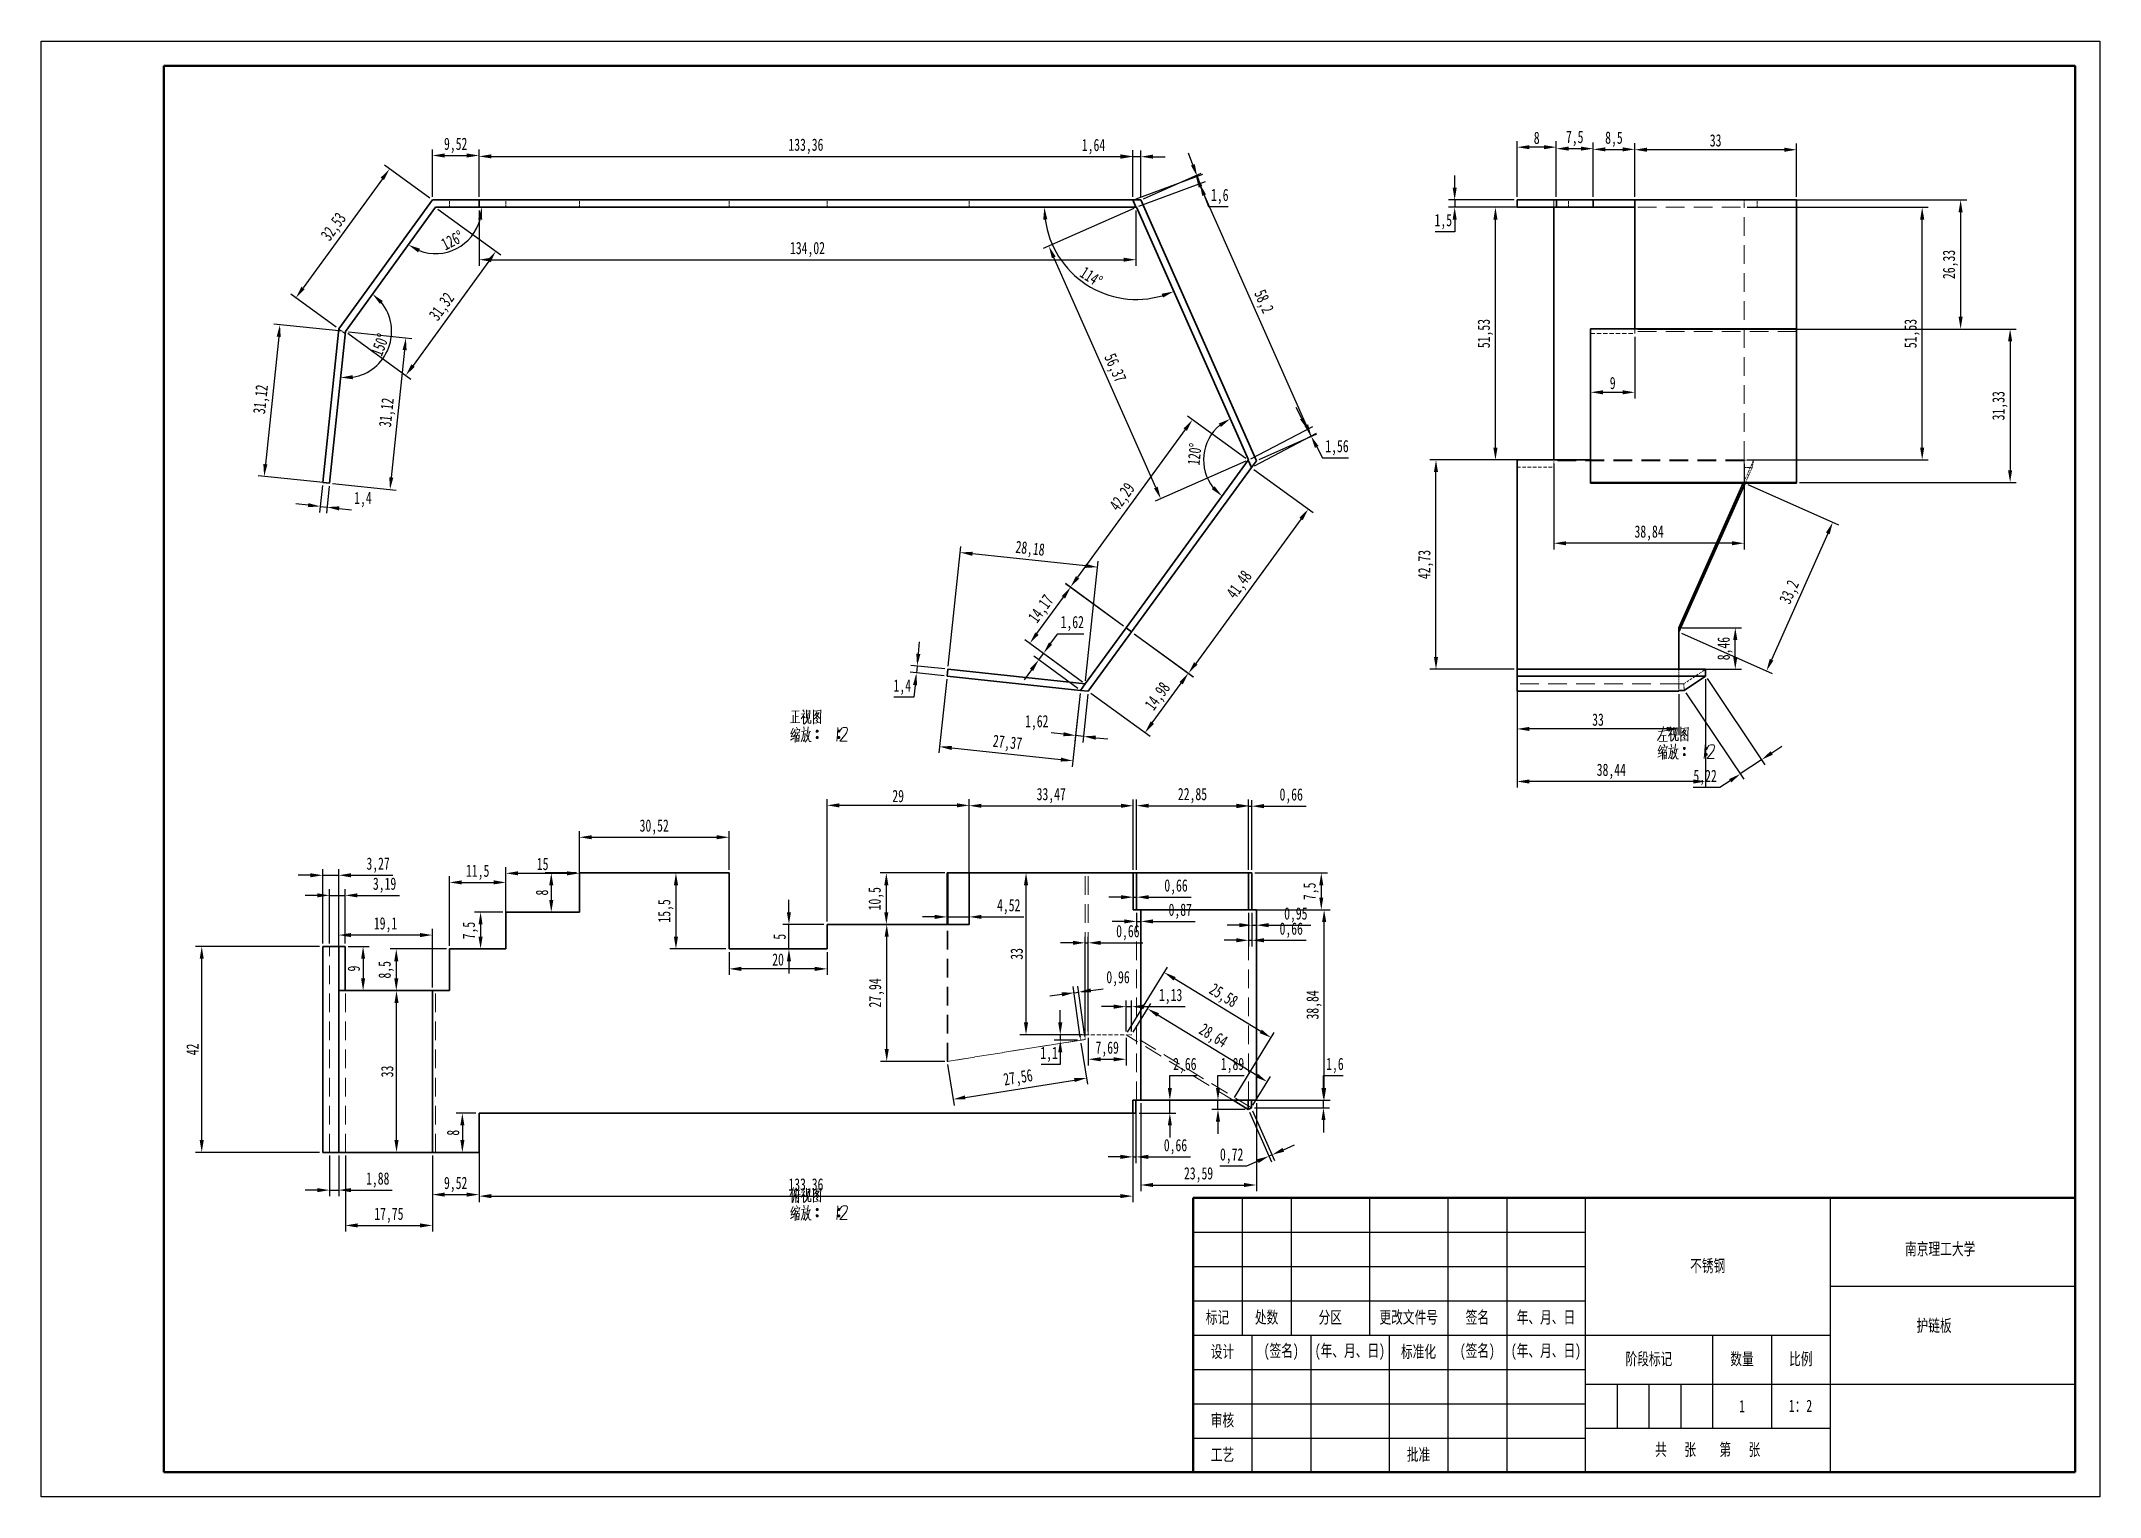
# Model space of a CAD drawing. Header units: millimetres. Extents: x 1050 to 2021, y 766 to 1186.
# Drawn here: x 1050 to 1470, y 765.6 to 1062.6 of the extents above; entities that cross this region are included whole.
import ezdxf

# ---------------------------------------------------------------- set-up
doc = ezdxf.new("R2010")
doc.units = ezdxf.units.MM
doc.header["$LTSCALE"] = 0.3
doc.linetypes.add('DASHED', pattern=[19.05, 12.7, -6.35])
for name, color, linetype, lineweight in [('尺寸线', 3, 'Continuous', 25), ('粗实线', 7, 'Continuous', 50), ('细实线', 7, 'Continuous', 25), ('细文本', 7, 'Continuous', 25)]:
    doc.layers.add(name, color=color, linetype=linetype, lineweight=lineweight)
doc.styles.add('NUT Standard', font='simfang.ttf', dxfattribs={"width": 0.7, "height": 2.5})
doc.dimstyles.new('NUT Standard', dxfattribs={"dimtxt": 2.5, "dimasz": 2.5, "dimexe": 1.25, "dimexo": 0.625, "dimtad": 1, "dimtoh": 1, "dimtxsty": 'NUT Standard', "dimcen": 2.5, "dimadec": 0, "dimazin": 0, "dimtfac": 1, "dimtmove": 0, "dimatfit": 3, "dimfxl": 1, "dimarcsym": 0})

msp = doc.modelspace()

# ---------------------------------------------------------------- texts
at = {"layer": 'Defpoints', "char_height": 2.5, "attachment_point": 1, "style": 'NUT Standard'}
for s, width, insert in [('南京理工大学', 20.04326, (1430.313, 817.461)), ('护链板', 18.27647, (1432.646, 801.817))]:
    msp.add_mtext_dynamic_manual_height_columns(s, width=width, gutter_width=12.5, heights=[0], dxfattribs=dict(at, insert=insert))
at = {"layer": 'Defpoints', "insert": (1406.589, 785.439), "char_height": 2.5, "attachment_point": 1, "style": 'NUT Standard'}
msp.add_mtext('1：2', dxfattribs=at)
at = {"layer": '粗实线', "insert": (1397.042, 784.119), "char_height": 2.5, "attachment_point": 5, "style": 'NUT Standard'}
msp.add_mtext_dynamic_manual_height_columns('\\pxqc;{\\fFangSong|b0|i0|c134|p49;1}', width=12, gutter_width=12.5, heights=[0], dxfattribs=at)
at = {"layer": '细文本', "char_height": 2.5, "attachment_point": 5, "style": 'NUT Standard'}
for s, insert, width in [('不锈钢', (1390.042, 812.619), 50), ('标记', (1290.042, 802.119), 10), ('处数', (1300.042, 802.119), 10), ('分区', (1313.042, 802.119), 16), ('更改文件号', (1329.042, 802.119), 16), ('签名', (1343.042, 802.119), 12), ('年、月、日', (1357.042, 802.119), 16), ('设计', (1291.042, 795.119), 12), ('(签名)', (1303.042, 795.119), 12), ('(年、月、日)', (1317.042, 795.119), 16), ('标准化', (1331.042, 795.119), 12), ('(签名)', (1343.042, 795.119), 12), ('(年、月、日)', (1357.042, 795.119), 16), ('阶段标记', (1378.042, 793.619), 26), ('数量', (1397.042, 793.619), 12), ('比例', (1409.042, 793.619), 12), ('审核', (1291.042, 781.119), 12), ('工艺', (1291.042, 774.119), 12), ('批准', (1331.042, 774.119), 12), ('共   张    第   张', (1390.042, 775.119), 50)]:
    msp.add_mtext(s, dxfattribs=dict(at, insert=insert, width=width))

# ---------------------------------------------------------------- blocks, each defined once
blk = doc.blocks.new('*D5')
at = {"layer": 'Defpoints', "color": 0, "transparency": 16777216}
for p in [(1107.48, 972.57), (1108.87, 972.42), (1108.36, 967.55)]:
    blk.add_point(p, dxfattribs=at)
at = {"layer": '尺寸线', "color": 0, "lineweight": -2, "transparency": 16777216}
for p, q in [((1107.41, 971.94), (1106.84, 966.45)), ((1108.81, 971.8), (1108.23, 966.31)), ((1104.48, 967.96), (1102, 968.22)), ((1106.97, 967.7), (1108.36, 967.55)), ((1110.85, 967.29), (1113.33, 967.03))]:
    blk.add_line(p, q, dxfattribs=at)
at = {"layer": '尺寸线', "color": 0, "transparency": 16777216}
for points in [[(1104.53, 968.37), (1104.44, 967.54), (1106.97, 967.7)], [(1110.89, 967.71), (1110.8, 966.88), (1108.36, 967.55)]]:
    blk.add_solid(points, dxfattribs=at)
at = {"layer": '尺寸线', "color": 0, "transparency": 16777216, "insert": (1115.69, 969.1), "char_height": 2.5, "attachment_point": 5, "style": 'NUT Standard'}
blk.add_mtext('1,4', dxfattribs=at)
blk = doc.blocks.new('*D6')
at = {"layer": 'Defpoints', "color": 0, "transparency": 16777216}
for p in [(1112.1, 1003.38), (1095.53, 973.81), (1108.87, 972.42)]:
    blk.add_point(p, dxfattribs=at)
at = {"layer": '尺寸线', "color": 0, "lineweight": -2, "transparency": 16777216}
for p, q in [((1111.48, 1003.44), (1097.52, 1004.9)), ((1098.5, 1002.28), (1095.78, 976.3)), ((1108.25, 972.48), (1094.28, 973.94))]:
    blk.add_line(p, q, dxfattribs=at)
at = {"layer": '尺寸线', "color": 0, "transparency": 16777216}
for points in [[(1098.08, 1002.33), (1098.91, 1002.24), (1098.76, 1004.77)], [(1095.37, 976.34), (1096.2, 976.26), (1095.53, 973.81)]]:
    blk.add_solid(points, dxfattribs=at)
at = {"layer": '尺寸线', "color": 0, "transparency": 16777216, "insert": (1095.09, 989.51), "char_height": 2.5, "attachment_point": 5, "rotation": 84.0378, "style": 'NUT Standard'}
blk.add_mtext('31,12', dxfattribs=at)
blk = doc.blocks.new('*D7')
at = {"layer": 'Defpoints', "color": 0, "transparency": 16777216}
for p in [(1112.1, 1003.38), (1108.87, 972.42), (1121.21, 971.13)]:
    blk.add_point(p, dxfattribs=at)
at = {"layer": '尺寸线', "color": 0, "lineweight": -2, "transparency": 16777216}
for p, q in [((1112.72, 1003.31), (1125.69, 1001.96)), ((1124.19, 999.6), (1121.47, 973.62)), ((1109.49, 972.36), (1122.46, 971))]:
    blk.add_line(p, q, dxfattribs=at)
at = {"layer": '尺寸线', "color": 0, "transparency": 16777216}
for points in [[(1123.77, 999.64), (1124.6, 999.56), (1124.45, 1002.09)], [(1121.06, 973.66), (1121.89, 973.57), (1121.21, 971.13)]]:
    blk.add_solid(points, dxfattribs=at)
at = {"layer": '尺寸线', "color": 0, "transparency": 16777216, "insert": (1120.77, 986.82), "char_height": 2.5, "attachment_point": 5, "rotation": 84.0378, "style": 'NUT Standard'}
blk.add_mtext('31,12', dxfattribs=at)
blk = doc.blocks.new('*D8')
at = {"layer": 'Defpoints', "color": 0, "transparency": 16777216}
for p in [(1130.49, 1028.72), (1112.1, 1003.38), (1112.1, 1003.38), (1118.67, 996.59), (1108.87, 972.42)]:
    blk.add_point(p, dxfattribs=at)
at = {"layer": '尺寸线', "color": 0, "lineweight": -2, "transparency": 16777216}
blk.add_arc((1112.1, 1003.38), 9.44, 279.2482, 38.8273, dxfattribs=at)
at = {"layer": '尺寸线', "color": 0, "transparency": 16777216}
for points in [[(1119.17, 1009), (1119.75, 1009.6), (1117.65, 1011.02)], [(1113.63, 993.64), (1113.61, 994.47), (1111.12, 993.98)]]:
    blk.add_solid(points, dxfattribs=at)
at = {"layer": '尺寸线', "color": 0, "transparency": 16777216, "insert": (1119.16, 1000.67), "char_height": 2.5, "attachment_point": 5, "rotation": 69.0378, "style": 'NUT Standard'}
blk.add_mtext('150°', dxfattribs=at)
blk = doc.blocks.new('*D9')
at = {"layer": 'Defpoints', "color": 0, "transparency": 16777216}
for p in [(1129.85, 1030.22), (1102.01, 1010.23), (1110.75, 1003.89)]:
    blk.add_point(p, dxfattribs=at)
at = {"layer": '尺寸线', "color": 0, "lineweight": -2, "transparency": 16777216}
for p, q in [((1119.65, 1034.54), (1103.48, 1012.26)), ((1129.35, 1030.59), (1120.1, 1037.29)), ((1110.24, 1004.26), (1101, 1010.97))]:
    blk.add_line(p, q, dxfattribs=at)
at = {"layer": '尺寸线', "color": 0, "transparency": 16777216}
for points in [[(1119.31, 1034.78), (1119.99, 1034.29), (1121.12, 1036.56)], [(1103.15, 1012.5), (1103.82, 1012.01), (1102.01, 1010.23)]]:
    blk.add_solid(points, dxfattribs=at)
at = {"layer": '尺寸线', "color": 0, "transparency": 16777216, "insert": (1109.89, 1024.61), "char_height": 2.5, "attachment_point": 5, "rotation": 54.0378, "style": 'NUT Standard'}
blk.add_mtext('32,53', dxfattribs=at)
blk = doc.blocks.new('*D10')
at = {"layer": 'Defpoints', "color": 0, "transparency": 16777216}
for p in [(1130.49, 1028.72), (1112.1, 1003.38), (1124.44, 994.42)]:
    blk.add_point(p, dxfattribs=at)
at = {"layer": '尺寸线', "color": 0, "lineweight": -2, "transparency": 16777216}
for p, q in [((1131, 1028.36), (1143.84, 1019.04)), ((1141.36, 1017.75), (1125.91, 996.45)), ((1112.61, 1003.01), (1125.45, 993.69))]:
    blk.add_line(p, q, dxfattribs=at)
at = {"layer": '尺寸线', "color": 0, "transparency": 16777216}
for points in [[(1141.03, 1017.99), (1141.7, 1017.5), (1142.83, 1019.77)], [(1125.57, 996.69), (1126.25, 996.2), (1124.44, 994.42)]]:
    blk.add_solid(points, dxfattribs=at)
at = {"layer": '尺寸线', "color": 0, "transparency": 16777216, "insert": (1131.96, 1008.31), "char_height": 2.5, "attachment_point": 5, "rotation": 54.0377, "style": 'NUT Standard'}
blk.add_mtext('31,32', dxfattribs=at)
blk = doc.blocks.new('*D11')
at = {"layer": 'Defpoints', "color": 0, "transparency": 16777216}
for p in [(1130.49, 1028.72), (1130.49, 1028.72), (1139.38, 1028.72), (1131.48, 1019.33), (1112.1, 1003.38)]:
    blk.add_point(p, dxfattribs=at)
at = {"layer": '尺寸线', "color": 0, "lineweight": -2, "transparency": 16777216}
blk.add_line((1140, 1028.72), (1141.19, 1028.72), dxfattribs=at)
blk.add_arc((1130.49, 1028.72), 9.44, 249.249, 344.7888, dxfattribs=at)
at = {"layer": '尺寸线', "color": 0, "transparency": 16777216}
for points in [[(1139.19, 1026.3), (1140.02, 1026.19), (1139.94, 1028.72)], [(1126.95, 1019.52), (1127.34, 1020.26), (1124.95, 1021.08)]]:
    blk.add_solid(points, dxfattribs=at)
at = {"layer": '尺寸线', "color": 0, "transparency": 16777216, "insert": (1133.93, 1021.99), "char_height": 2.5, "attachment_point": 5, "rotation": 27.0189, "style": 'NUT Standard'}
blk.add_mtext('126°', dxfattribs=at)
blk = doc.blocks.new('*D12')
at = {"layer": 'Defpoints', "color": 0, "transparency": 16777216}
for p in [(1139.38, 1039.29), (1129.85, 1030.22), (1139.38, 1030.22)]:
    blk.add_point(p, dxfattribs=at)
at = {"layer": '尺寸线', "color": 0, "lineweight": -2, "transparency": 16777216}
for p, q in [((1129.85, 1030.85), (1129.85, 1040.54)), ((1132.35, 1039.29), (1136.88, 1039.29)), ((1139.38, 1030.85), (1139.38, 1040.54))]:
    blk.add_line(p, q, dxfattribs=at)
at = {"layer": '尺寸线', "color": 0, "transparency": 16777216}
for points in [[(1132.35, 1039.71), (1132.35, 1038.88), (1129.85, 1039.29)], [(1136.88, 1039.71), (1136.88, 1038.88), (1139.38, 1039.29)]]:
    blk.add_solid(points, dxfattribs=at)
at = {"layer": '尺寸线', "color": 0, "transparency": 16777216, "insert": (1134.61, 1041.36), "char_height": 2.5, "attachment_point": 5, "style": 'NUT Standard'}
blk.add_mtext('9,52', dxfattribs=at)
blk = doc.blocks.new('*D13')
at = {"layer": 'Defpoints', "color": 0, "transparency": 16777216}
for p in [(1272.74, 1039.11), (1139.38, 1030.22), (1272.74, 1030.22)]:
    blk.add_point(p, dxfattribs=at)
at = {"layer": '尺寸线', "color": 0, "lineweight": -2, "transparency": 16777216}
for p, q in [((1139.38, 1030.85), (1139.38, 1040.36)), ((1141.88, 1039.11), (1270.24, 1039.11)), ((1272.74, 1030.85), (1272.74, 1040.36))]:
    blk.add_line(p, q, dxfattribs=at)
at = {"layer": '尺寸线', "color": 0, "transparency": 16777216}
for points in [[(1141.88, 1039.53), (1141.88, 1038.7), (1139.38, 1039.11)], [(1270.24, 1039.53), (1270.24, 1038.7), (1272.74, 1039.11)]]:
    blk.add_solid(points, dxfattribs=at)
at = {"layer": '尺寸线', "color": 0, "transparency": 16777216, "insert": (1206.06, 1041.18), "char_height": 2.5, "attachment_point": 5, "style": 'NUT Standard'}
blk.add_mtext('133,36', dxfattribs=at)
blk = doc.blocks.new('*D14')
at = {"layer": 'Defpoints', "color": 0, "transparency": 16777216}
for p in [(1139.38, 1028.72), (1273.4, 1028.72), (1273.4, 1018.03)]:
    blk.add_point(p, dxfattribs=at)
at = {"layer": '尺寸线', "color": 0, "lineweight": -2, "transparency": 16777216}
for p, q in [((1139.38, 1028.1), (1139.38, 1016.78)), ((1273.4, 1028.1), (1273.4, 1016.78)), ((1141.88, 1018.03), (1270.9, 1018.03))]:
    blk.add_line(p, q, dxfattribs=at)
at = {"layer": '尺寸线', "color": 0, "transparency": 16777216}
for points in [[(1141.88, 1018.45), (1141.88, 1017.62), (1139.38, 1018.03)], [(1270.9, 1018.45), (1270.9, 1017.62), (1273.4, 1018.03)]]:
    blk.add_solid(points, dxfattribs=at)
at = {"layer": '尺寸线', "color": 0, "transparency": 16777216, "insert": (1206.39, 1020.1), "char_height": 2.5, "attachment_point": 5, "style": 'NUT Standard'}
blk.add_mtext('134,02', dxfattribs=at)
blk = doc.blocks.new('*D15')
at = {"layer": 'Defpoints', "color": 0, "transparency": 16777216}
for p in [(1139.38, 1028.72), (1273.4, 1028.72), (1273.51, 1028.72), (1258.7, 1017.17), (1296.36, 977.19)]:
    blk.add_point(p, dxfattribs=at)
at = {"layer": '尺寸线', "color": 0, "lineweight": -2, "transparency": 16777216}
blk.add_arc((1273.51, 1028.72), 18.79, 187.6306, 286.2783, dxfattribs=at)
at = {"layer": '尺寸线', "color": 0, "transparency": 16777216}
for points in [[(1254.47, 1026.2), (1255.31, 1026.26), (1254.72, 1028.72)], [(1278.63, 1011.08), (1278.92, 1010.3), (1281.12, 1011.55)]]:
    blk.add_solid(points, dxfattribs=at)
at = {"layer": '尺寸线', "color": 0, "transparency": 16777216, "insert": (1264.29, 1014.55), "char_height": 2.5, "attachment_point": 5, "rotation": 326.9544, "style": 'NUT Standard'}
blk.add_mtext('114°', dxfattribs=at)
blk = doc.blocks.new('*D16')
at = {"layer": 'Defpoints', "color": 0, "transparency": 16777216}
for p in [(1272.74, 1039.05), (1272.74, 1030.22), (1274.38, 1030.22)]:
    blk.add_point(p, dxfattribs=at)
at = {"layer": '尺寸线', "color": 0, "lineweight": -2, "transparency": 16777216}
for p, q in [((1270.24, 1039.05), (1261.75, 1039.05)), ((1272.74, 1030.85), (1272.74, 1040.3)), ((1274.38, 1039.05), (1272.74, 1039.05)), ((1274.38, 1030.85), (1274.38, 1040.3)), ((1276.88, 1039.05), (1279.38, 1039.05))]:
    blk.add_line(p, q, dxfattribs=at)
at = {"layer": '尺寸线', "color": 0, "transparency": 16777216}
for points in [[(1270.24, 1039.47), (1270.24, 1038.64), (1272.74, 1039.05)], [(1276.88, 1039.47), (1276.88, 1038.64), (1274.38, 1039.05)]]:
    blk.add_solid(points, dxfattribs=at)
at = {"layer": '尺寸线', "color": 0, "transparency": 16777216, "insert": (1264.74, 1041.12), "char_height": 2.5, "attachment_point": 5, "style": 'NUT Standard'}
blk.add_mtext('1,64', dxfattribs=at)
blk = doc.blocks.new('*D17')
at = {"layer": 'Defpoints', "color": 0, "transparency": 16777216}
for p in [(1286.43, 1033.55), (1272.85, 1030.22), (1273.4, 1028.72)]:
    blk.add_point(p, dxfattribs=at)
at = {"layer": '尺寸线', "color": 0, "lineweight": -2, "transparency": 16777216}
for p, q in [((1285.01, 1037.39), (1284.14, 1039.74)), ((1273.43, 1030.44), (1287.05, 1035.48)), ((1273.99, 1028.94), (1287.6, 1033.98)), ((1285.88, 1035.05), (1286.43, 1033.55)), ((1287.3, 1031.21), (1288.17, 1028.86)), ((1288.17, 1028.86), (1292.21, 1028.86))]:
    blk.add_line(p, q, dxfattribs=at)
at = {"layer": '尺寸线', "color": 0, "transparency": 16777216}
for points in [[(1285.4, 1037.54), (1284.62, 1037.25), (1285.88, 1035.05)], [(1287.69, 1031.35), (1286.91, 1031.06), (1286.43, 1033.55)]]:
    blk.add_solid(points, dxfattribs=at)
at = {"layer": '尺寸线', "color": 0, "transparency": 16777216, "insert": (1290.5, 1030.93), "char_height": 2.5, "attachment_point": 5, "style": 'NUT Standard'}
blk.add_mtext('1,6', dxfattribs=at)
blk = doc.blocks.new('*D18')
at = {"layer": 'Defpoints', "color": 0, "transparency": 16777216}
for p in [(1273.51, 1028.72), (1255.62, 1020.79), (1296.36, 977.19)]:
    blk.add_point(p, dxfattribs=at)
at = {"layer": '尺寸线', "color": 0, "lineweight": -2, "transparency": 16777216}
for p, q in [((1272.94, 1028.47), (1254.48, 1020.29)), ((1277.45, 971.55), (1256.63, 1018.51)), ((1295.78, 976.94), (1277.32, 968.75))]:
    blk.add_line(p, q, dxfattribs=at)
at = {"layer": '尺寸线', "color": 0, "transparency": 16777216}
for points in [[(1257.01, 1018.68), (1256.25, 1018.34), (1255.62, 1020.79)], [(1277.83, 971.71), (1277.07, 971.38), (1278.47, 969.26)]]:
    blk.add_solid(points, dxfattribs=at)
at = {"layer": '尺寸线', "color": 0, "transparency": 16777216, "insert": (1268.93, 995.86), "char_height": 2.5, "attachment_point": 5, "rotation": 293.9088, "style": 'NUT Standard'}
blk.add_mtext('56,37', dxfattribs=at)
blk = doc.blocks.new('*D19')
at = {"layer": 'Defpoints', "color": 0, "transparency": 16777216}
for p in [(1274.38, 1030.22), (1309.16, 981.99), (1297.96, 977.02)]:
    blk.add_point(p, dxfattribs=at)
at = {"layer": '尺寸线', "color": 0, "lineweight": -2, "transparency": 16777216}
for p, q in [((1274.95, 1030.48), (1286.72, 1035.7)), ((1286.59, 1032.9), (1308.15, 984.27)), ((1298.53, 977.27), (1310.31, 982.49))]:
    blk.add_line(p, q, dxfattribs=at)
at = {"layer": '尺寸线', "color": 0, "transparency": 16777216}
for points in [[(1286.97, 1033.07), (1286.21, 1032.73), (1285.58, 1035.19)], [(1308.53, 984.44), (1307.77, 984.1), (1309.16, 981.99)]]:
    blk.add_solid(points, dxfattribs=at)
at = {"layer": '尺寸线', "color": 0, "transparency": 16777216, "insert": (1299.26, 1009.43), "char_height": 2.5, "attachment_point": 5, "rotation": 293.9088, "style": 'NUT Standard'}
blk.add_mtext('58,2', dxfattribs=at)
blk = doc.blocks.new('*D20')
at = {"layer": 'Defpoints', "color": 0, "transparency": 16777216}
for p in [(1309.12, 982.04), (1296.29, 977.1), (1297.01, 975.71)]:
    blk.add_point(p, dxfattribs=at)
at = {"layer": '尺寸线', "color": 0, "lineweight": -2, "transparency": 16777216}
for p, q in [((1307.24, 985.64), (1306.08, 987.86)), ((1296.84, 977.39), (1309.51, 984)), ((1308.4, 983.42), (1309.12, 982.04)), ((1297.56, 976), (1310.23, 982.62)), ((1310.28, 979.82), (1311.44, 977.61)), ((1311.44, 977.61), (1316.76, 977.61))]:
    blk.add_line(p, q, dxfattribs=at)
at = {"layer": '尺寸线', "color": 0, "transparency": 16777216}
for points in [[(1307.61, 985.83), (1306.87, 985.45), (1308.4, 983.42)], [(1310.65, 980.02), (1309.91, 979.63), (1309.12, 982.04)]]:
    blk.add_solid(points, dxfattribs=at)
at = {"layer": '尺寸线', "color": 0, "transparency": 16777216, "insert": (1314.41, 979.68), "char_height": 2.5, "attachment_point": 5, "style": 'NUT Standard'}
blk.add_mtext('1,56', dxfattribs=at)
blk = doc.blocks.new('*D21')
at = {"layer": 'Defpoints', "color": 0, "transparency": 16777216}
for p in [(1296.29, 977.1), (1260.01, 951.21), (1271.37, 942.92)]:
    blk.add_point(p, dxfattribs=at)
at = {"layer": '尺寸线', "color": 0, "lineweight": -2, "transparency": 16777216}
for p, q in [((1283.45, 983.36), (1261.48, 953.23)), ((1295.78, 977.47), (1283.91, 986.12)), ((1270.87, 943.29), (1259, 951.95))]:
    blk.add_line(p, q, dxfattribs=at)
at = {"layer": '尺寸线', "color": 0, "transparency": 16777216}
for points in [[(1283.11, 983.61), (1283.78, 983.12), (1284.92, 985.38)], [(1261.14, 953.47), (1261.82, 952.98), (1260.01, 951.21)]]:
    blk.add_solid(points, dxfattribs=at)
at = {"layer": '尺寸线', "color": 0, "transparency": 16777216, "insert": (1270.79, 969.51), "char_height": 2.5, "attachment_point": 5, "rotation": 53.9089, "style": 'NUT Standard'}
blk.add_mtext('42,29', dxfattribs=at)
blk = doc.blocks.new('*D22')
at = {"layer": 'Defpoints', "color": 0, "transparency": 16777216}
for p in [(1296.94, 975.62), (1272.51, 942.1), (1284.12, 933.63)]:
    blk.add_point(p, dxfattribs=at)
at = {"layer": '尺寸线', "color": 0, "lineweight": -2, "transparency": 16777216}
for p, q in [((1297.45, 975.25), (1309.57, 966.42)), ((1307.08, 965.13), (1285.59, 935.65)), ((1273.01, 941.73), (1285.13, 932.9))]:
    blk.add_line(p, q, dxfattribs=at)
at = {"layer": '尺寸线', "color": 0, "transparency": 16777216}
for points in [[(1306.75, 965.38), (1307.42, 964.89), (1308.56, 967.15)], [(1285.26, 935.9), (1285.93, 935.41), (1284.12, 933.63)]]:
    blk.add_solid(points, dxfattribs=at)
at = {"layer": '尺寸线', "color": 0, "transparency": 16777216, "insert": (1294.67, 951.61), "char_height": 2.5, "attachment_point": 5, "rotation": 53.9088, "style": 'NUT Standard'}
blk.add_mtext('41,48', dxfattribs=at)
blk = doc.blocks.new('*D23')
at = {"layer": 'Defpoints', "color": 0, "transparency": 16777216}
for p in [(1273.51, 1028.72), (1288.12, 981.22), (1296.29, 977.1), (1296.36, 977.19), (1271.37, 942.92)]:
    blk.add_point(p, dxfattribs=at)
at = {"layer": '尺寸线', "color": 0, "lineweight": -2, "transparency": 16777216}
blk.add_arc((1296.36, 977.19), 9.17, 129.5832, 218.2345, dxfattribs=at)
at = {"layer": '尺寸线', "color": 0, "transparency": 16777216}
for points in [[(1290.29, 984.61), (1290.73, 983.9), (1292.64, 985.57)], [(1289.44, 971.82), (1288.87, 971.22), (1290.96, 969.78)]]:
    blk.add_solid(points, dxfattribs=at)
at = {"layer": '尺寸线', "color": 0, "transparency": 16777216, "insert": (1285.36, 978.36), "char_height": 2.5, "attachment_point": 5, "rotation": 83.9088, "style": 'NUT Standard'}
blk.add_mtext('120°', dxfattribs=at)
blk = doc.blocks.new('*D24')
at = {"layer": 'Defpoints', "color": 0, "transparency": 16777216}
for p in [(1260.06, 951.17), (1271.37, 942.92), (1263.03, 931.47)]:
    blk.add_point(p, dxfattribs=at)
at = {"layer": '尺寸线', "color": 0, "lineweight": -2, "transparency": 16777216}
for p, q in [((1270.87, 943.29), (1259.05, 951.9)), ((1253.19, 941.74), (1258.59, 949.15)), ((1262.52, 931.84), (1250.7, 940.45))]:
    blk.add_line(p, q, dxfattribs=at)
at = {"layer": '尺寸线', "color": 0, "transparency": 16777216}
for points in [[(1258.25, 949.39), (1258.93, 948.9), (1260.06, 951.17)], [(1252.85, 941.98), (1253.52, 941.49), (1251.71, 939.72)]]:
    blk.add_solid(points, dxfattribs=at)
at = {"layer": '尺寸线', "color": 0, "transparency": 16777216, "insert": (1254.22, 946.66), "char_height": 2.5, "attachment_point": 5, "rotation": 53.9088, "style": 'NUT Standard'}
blk.add_mtext('14,17', dxfattribs=at)
blk = doc.blocks.new('*D25')
at = {"layer": 'Defpoints', "color": 0, "transparency": 16777216}
for p in [(1272.51, 942.1), (1284.09, 933.66), (1263.68, 929.99)]:
    blk.add_point(p, dxfattribs=at)
at = {"layer": '尺寸线', "color": 0, "lineweight": -2, "transparency": 16777216}
for p, q in [((1273.01, 941.73), (1285.1, 932.92)), ((1264.19, 929.62), (1276.27, 920.81)), ((1276.73, 923.57), (1282.61, 931.64))]:
    blk.add_line(p, q, dxfattribs=at)
at = {"layer": '尺寸线', "color": 0, "transparency": 16777216}
for points in [[(1282.28, 931.88), (1282.95, 931.39), (1284.09, 933.66)], [(1276.4, 923.82), (1277.07, 923.32), (1275.26, 921.55)]]:
    blk.add_solid(points, dxfattribs=at)
at = {"layer": '尺寸线', "color": 0, "transparency": 16777216, "insert": (1278, 928.82), "char_height": 2.5, "attachment_point": 5, "rotation": 53.9086, "style": 'NUT Standard'}
blk.add_mtext('14,98', dxfattribs=at)
blk = doc.blocks.new('*D26')
at = {"layer": 'Defpoints', "color": 0, "transparency": 16777216}
for p in [(1254.5, 937.68), (1262.07, 930.16), (1263.03, 931.47)]:
    blk.add_point(p, dxfattribs=at)
at = {"layer": '尺寸线', "color": 0, "lineweight": -2, "transparency": 16777216}
for p, q in [((1255.98, 939.7), (1257.45, 941.72)), ((1257.45, 941.72), (1262.74, 941.72)), ((1261.57, 930.53), (1252.54, 937.11)), ((1262.52, 931.84), (1253.49, 938.42)), ((1253.55, 936.37), (1254.5, 937.68)), ((1252.08, 934.35), (1250.61, 932.33))]:
    blk.add_line(p, q, dxfattribs=at)
at = {"layer": '尺寸线', "color": 0, "transparency": 16777216}
for points in [[(1255.64, 939.95), (1256.31, 939.46), (1254.5, 937.68)], [(1251.74, 934.6), (1252.42, 934.11), (1253.55, 936.37)]]:
    blk.add_solid(points, dxfattribs=at)
at = {"layer": '尺寸线', "color": 0, "transparency": 16777216, "insert": (1260.41, 943.79), "char_height": 2.5, "attachment_point": 5, "style": 'NUT Standard'}
blk.add_mtext('1,62', dxfattribs=at)
blk = doc.blocks.new('*D27')
at = {"layer": 'Defpoints', "color": 0, "transparency": 16777216}
for p in [(1262.07, 930.16), (1263.68, 929.99), (1261.09, 920.95)]:
    blk.add_point(p, dxfattribs=at)
at = {"layer": '尺寸线', "color": 0, "lineweight": -2, "transparency": 16777216}
for p, q in [((1262.01, 929.54), (1260.96, 919.71)), ((1263.61, 929.37), (1262.56, 919.53)), ((1258.6, 921.21), (1256.12, 921.48)), ((1262.7, 920.78), (1261.09, 920.95)), ((1265.18, 920.51), (1267.67, 920.25))]:
    blk.add_line(p, q, dxfattribs=at)
at = {"layer": '尺寸线', "color": 0, "transparency": 16777216}
for points in [[(1258.65, 921.63), (1258.56, 920.8), (1261.09, 920.95)], [(1265.23, 920.93), (1265.14, 920.1), (1262.7, 920.78)]]:
    blk.add_solid(points, dxfattribs=at)
at = {"layer": '尺寸线', "color": 0, "transparency": 16777216, "insert": (1253.16, 923.55), "char_height": 2.5, "attachment_point": 5, "style": 'NUT Standard'}
blk.add_mtext('1,62', dxfattribs=at)
blk = doc.blocks.new('*D28')
at = {"layer": 'Defpoints', "color": 0, "transparency": 16777216}
for p in [(1237.55, 958.29), (1235, 934.46), (1263.03, 931.47)]:
    blk.add_point(p, dxfattribs=at)
at = {"layer": '尺寸线', "color": 0, "lineweight": -2, "transparency": 16777216}
for p, q in [((1235.07, 935.08), (1237.68, 959.53)), ((1263.08, 955.56), (1240.03, 958.02)), ((1263.09, 932.09), (1265.7, 956.54))]:
    blk.add_line(p, q, dxfattribs=at)
at = {"layer": '尺寸线', "color": 0, "transparency": 16777216}
for points in [[(1240.08, 958.44), (1239.99, 957.61), (1237.55, 958.29)], [(1263.13, 955.98), (1263.04, 955.15), (1265.57, 955.3)]]:
    blk.add_solid(points, dxfattribs=at)
at = {"layer": '尺寸线', "color": 0, "transparency": 16777216, "insert": (1251.78, 958.85), "char_height": 2.5, "attachment_point": 5, "rotation": 353.9088, "style": 'NUT Standard'}
blk.add_mtext('28,18', dxfattribs=at)
blk = doc.blocks.new('*D29')
at = {"layer": 'Defpoints', "color": 0, "transparency": 16777216}
for p in [(1234.86, 933.07), (1262.07, 930.16), (1260.54, 915.78)]:
    blk.add_point(p, dxfattribs=at)
at = {"layer": '尺寸线', "color": 0, "lineweight": -2, "transparency": 16777216}
for p, q in [((1234.79, 932.45), (1233.19, 917.44)), ((1262.01, 929.54), (1260.4, 914.53)), ((1235.81, 918.41), (1258.05, 916.04))]:
    blk.add_line(p, q, dxfattribs=at)
at = {"layer": '尺寸线', "color": 0, "transparency": 16777216}
for points in [[(1235.85, 918.83), (1235.77, 918), (1233.32, 918.68)], [(1258.1, 916.45), (1258.01, 915.63), (1260.54, 915.78)]]:
    blk.add_solid(points, dxfattribs=at)
at = {"layer": '尺寸线', "color": 0, "transparency": 16777216, "insert": (1247.15, 919.28), "char_height": 2.5, "attachment_point": 5, "rotation": 353.9088, "style": 'NUT Standard'}
blk.add_mtext('27,37', dxfattribs=at)
blk = doc.blocks.new('*D30')
at = {"layer": 'Defpoints', "color": 0, "transparency": 16777216}
for p in [(1228.6, 933.72), (1234.86, 933.07), (1235, 934.46)]:
    blk.add_point(p, dxfattribs=at)
at = {"layer": '尺寸线', "color": 0, "lineweight": -2, "transparency": 16777216}
for p, q in [((1229, 937.6), (1229.26, 940.09)), ((1234.24, 933.13), (1227.36, 933.85)), ((1234.38, 934.53), (1227.5, 935.24)), ((1228.74, 935.11), (1228.6, 933.72)), ((1228.08, 928.75), (1223.99, 928.75)), ((1228.34, 931.24), (1228.08, 928.75))]:
    blk.add_line(p, q, dxfattribs=at)
at = {"layer": '尺寸线', "color": 0, "transparency": 16777216}
for points in [[(1228.59, 937.64), (1229.42, 937.56), (1228.74, 935.11)], [(1227.92, 931.28), (1228.75, 931.19), (1228.6, 933.72)]]:
    blk.add_solid(points, dxfattribs=at)
at = {"layer": '尺寸线', "color": 0, "transparency": 16777216, "insert": (1225.72, 930.82), "char_height": 2.5, "attachment_point": 5, "style": 'NUT Standard'}
blk.add_mtext('1,4', dxfattribs=at)
blk = doc.blocks.new('*D31')
at = {"layer": 'Defpoints', "color": 0, "transparency": 16777216}
for p in [(1110.75, 892.44), (1107.48, 877.9), (1110.75, 877.9)]:
    blk.add_point(p, dxfattribs=at)
at = {"layer": '尺寸线', "color": 0, "lineweight": -2, "transparency": 16777216}
for p, q in [((1104.98, 892.44), (1102.48, 892.44)), ((1107.48, 878.53), (1107.48, 893.69)), ((1107.48, 892.44), (1110.75, 892.44)), ((1110.75, 878.53), (1110.75, 893.69)), ((1113.25, 892.44), (1121.82, 892.44))]:
    blk.add_line(p, q, dxfattribs=at)
at = {"layer": '尺寸线', "color": 0, "transparency": 16777216}
for points in [[(1104.98, 892.85), (1104.98, 892.02), (1107.48, 892.44)], [(1113.25, 892.85), (1113.25, 892.02), (1110.75, 892.44)]]:
    blk.add_solid(points, dxfattribs=at)
at = {"layer": '尺寸线', "color": 0, "transparency": 16777216, "insert": (1118.78, 894.5), "char_height": 2.5, "attachment_point": 5, "style": 'NUT Standard'}
blk.add_mtext('3,27', dxfattribs=at)
blk = doc.blocks.new('*D32')
at = {"layer": 'Defpoints', "color": 0, "transparency": 16777216}
for p in [(1112.06, 888.34), (1108.87, 877.9), (1112.06, 877.9)]:
    blk.add_point(p, dxfattribs=at)
at = {"layer": '尺寸线', "color": 0, "lineweight": -2, "transparency": 16777216}
for p, q in [((1106.37, 888.34), (1103.87, 888.34)), ((1108.87, 878.53), (1108.87, 889.59)), ((1108.87, 888.34), (1112.06, 888.34)), ((1112.06, 878.53), (1112.06, 889.59)), ((1114.56, 888.34), (1123.14, 888.34))]:
    blk.add_line(p, q, dxfattribs=at)
at = {"layer": '尺寸线', "color": 0, "transparency": 16777216}
for points in [[(1106.37, 888.75), (1106.37, 887.92), (1108.87, 888.34)], [(1114.56, 888.75), (1114.56, 887.92), (1112.06, 888.34)]]:
    blk.add_solid(points, dxfattribs=at)
at = {"layer": '尺寸线', "color": 0, "transparency": 16777216, "insert": (1120.1, 890.4), "char_height": 2.5, "attachment_point": 5, "style": 'NUT Standard'}
blk.add_mtext('3,19', dxfattribs=at)
blk = doc.blocks.new('*D33')
at = {"layer": 'Defpoints', "color": 0, "transparency": 16777216}
for p in [(1082.8, 877.9), (1107.48, 877.9), (1107.48, 835.9)]:
    blk.add_point(p, dxfattribs=at)
at = {"layer": '尺寸线', "color": 0, "lineweight": -2, "transparency": 16777216}
for p, q in [((1106.85, 877.9), (1081.55, 877.9)), ((1082.8, 838.4), (1082.8, 875.4)), ((1106.85, 835.9), (1081.55, 835.9))]:
    blk.add_line(p, q, dxfattribs=at)
at = {"layer": '尺寸线', "color": 0, "transparency": 16777216}
for points in [[(1082.38, 875.4), (1083.21, 875.4), (1082.8, 877.9)], [(1082.38, 838.4), (1083.21, 838.4), (1082.8, 835.9)]]:
    blk.add_solid(points, dxfattribs=at)
at = {"layer": '尺寸线', "color": 0, "transparency": 16777216, "insert": (1080.92, 856.9), "char_height": 2.5, "attachment_point": 5, "rotation": 90, "style": 'NUT Standard'}
blk.add_mtext('42', dxfattribs=at)
blk = doc.blocks.new('*D34')
at = {"layer": 'Defpoints', "color": 0, "transparency": 16777216}
for p in [(1110.75, 880.24), (1110.75, 868.9), (1129.85, 868.9)]:
    blk.add_point(p, dxfattribs=at)
at = {"layer": '尺寸线', "color": 0, "lineweight": -2, "transparency": 16777216}
for p, q in [((1110.75, 869.53), (1110.75, 881.49)), ((1127.35, 880.24), (1113.25, 880.24)), ((1129.85, 869.53), (1129.85, 881.49))]:
    blk.add_line(p, q, dxfattribs=at)
at = {"layer": '尺寸线', "color": 0, "transparency": 16777216}
for points in [[(1113.25, 880.66), (1113.25, 879.82), (1110.75, 880.24)], [(1127.35, 880.66), (1127.35, 879.82), (1129.85, 880.24)]]:
    blk.add_solid(points, dxfattribs=at)
at = {"layer": '尺寸线', "color": 0, "transparency": 16777216, "insert": (1120.3, 882.31), "char_height": 2.5, "attachment_point": 5, "style": 'NUT Standard'}
blk.add_mtext('19,1', dxfattribs=at)
blk = doc.blocks.new('*D36')
at = {"layer": 'Defpoints', "color": 0, "transparency": 16777216}
for p in [(1122.54, 868.9), (1129.85, 868.9), (1129.85, 835.9)]:
    blk.add_point(p, dxfattribs=at)
at = {"layer": '尺寸线', "color": 0, "lineweight": -2, "transparency": 16777216}
for p, q in [((1129.23, 868.9), (1121.29, 868.9)), ((1122.54, 838.4), (1122.54, 866.4)), ((1129.23, 835.9), (1121.29, 835.9))]:
    blk.add_line(p, q, dxfattribs=at)
at = {"layer": '尺寸线', "color": 0, "transparency": 16777216}
for points in [[(1122.12, 866.4), (1122.95, 866.4), (1122.54, 868.9)], [(1122.12, 838.4), (1122.95, 838.4), (1122.54, 835.9)]]:
    blk.add_solid(points, dxfattribs=at)
at = {"layer": '尺寸线', "color": 0, "transparency": 16777216, "insert": (1120.65, 852.4), "char_height": 2.5, "attachment_point": 5, "rotation": 90, "style": 'NUT Standard'}
blk.add_mtext('33', dxfattribs=at)
blk = doc.blocks.new('*D37')
at = {"layer": 'Defpoints', "color": 0, "transparency": 16777216}
for p in [(1133.35, 877.4), (1122.49, 868.9), (1133.35, 868.9)]:
    blk.add_point(p, dxfattribs=at)
at = {"layer": '尺寸线', "color": 0, "lineweight": -2, "transparency": 16777216}
for p, q in [((1132.73, 877.4), (1121.24, 877.4)), ((1122.49, 874.9), (1122.49, 871.4)), ((1132.73, 868.9), (1121.24, 868.9))]:
    blk.add_line(p, q, dxfattribs=at)
at = {"layer": '尺寸线', "color": 0, "transparency": 16777216}
for points in [[(1122.08, 874.9), (1122.91, 874.9), (1122.49, 877.4)], [(1122.08, 871.4), (1122.91, 871.4), (1122.49, 868.9)]]:
    blk.add_solid(points, dxfattribs=at)
at = {"layer": '尺寸线', "color": 0, "transparency": 16777216, "insert": (1120.43, 873.15), "char_height": 2.5, "attachment_point": 5, "rotation": 90, "style": 'NUT Standard'}
blk.add_mtext('8,5', dxfattribs=at)
blk = doc.blocks.new('*D38')
at = {"layer": 'Defpoints', "color": 0, "transparency": 16777216}
for p in [(1112.06, 877.9), (1112.06, 868.9), (1115.72, 868.9)]:
    blk.add_point(p, dxfattribs=at)
at = {"layer": '尺寸线', "color": 0, "lineweight": -2, "transparency": 16777216}
for p, q in [((1112.68, 877.9), (1116.97, 877.9)), ((1115.72, 875.4), (1115.72, 871.4)), ((1112.68, 868.9), (1116.97, 868.9))]:
    blk.add_line(p, q, dxfattribs=at)
at = {"layer": '尺寸线', "color": 0, "transparency": 16777216}
for points in [[(1115.31, 875.4), (1116.14, 875.4), (1115.72, 877.9)], [(1115.31, 871.4), (1116.14, 871.4), (1115.72, 868.9)]]:
    blk.add_solid(points, dxfattribs=at)
at = {"layer": '尺寸线', "color": 0, "transparency": 16777216, "insert": (1113.84, 873.4), "char_height": 2.5, "attachment_point": 5, "rotation": 90, "style": 'NUT Standard'}
blk.add_mtext('9', dxfattribs=at)
blk = doc.blocks.new('*D39')
at = {"layer": 'Defpoints', "color": 0, "transparency": 16777216}
for p in [(1112.1, 835.9), (1129.85, 835.9), (1129.85, 820.99)]:
    blk.add_point(p, dxfattribs=at)
at = {"layer": '尺寸线', "color": 0, "lineweight": -2, "transparency": 16777216}
for p, q in [((1112.1, 835.28), (1112.1, 819.74)), ((1129.85, 835.28), (1129.85, 819.74)), ((1114.6, 820.99), (1127.35, 820.99))]:
    blk.add_line(p, q, dxfattribs=at)
at = {"layer": '尺寸线', "color": 0, "transparency": 16777216}
for points in [[(1114.6, 821.41), (1114.6, 820.58), (1112.1, 820.99)], [(1127.35, 821.41), (1127.35, 820.58), (1129.85, 820.99)]]:
    blk.add_solid(points, dxfattribs=at)
at = {"layer": '尺寸线', "color": 0, "transparency": 16777216, "insert": (1120.98, 823.06), "char_height": 2.5, "attachment_point": 5, "style": 'NUT Standard'}
blk.add_mtext('17,75', dxfattribs=at)
blk = doc.blocks.new('*D40')
at = {"layer": 'Defpoints', "color": 0, "transparency": 16777216}
for p in [(1108.87, 835.9), (1110.75, 835.9), (1110.75, 828.2)]:
    blk.add_point(p, dxfattribs=at)
at = {"layer": '尺寸线', "color": 0, "lineweight": -2, "transparency": 16777216}
for p, q in [((1108.87, 835.28), (1108.87, 826.95)), ((1110.75, 835.28), (1110.75, 826.95)), ((1106.37, 828.2), (1103.87, 828.2)), ((1108.87, 828.2), (1110.75, 828.2)), ((1113.25, 828.2), (1121.68, 828.2))]:
    blk.add_line(p, q, dxfattribs=at)
at = {"layer": '尺寸线', "color": 0, "transparency": 16777216}
for points in [[(1106.37, 828.61), (1106.37, 827.78), (1108.87, 828.2)], [(1113.25, 828.61), (1113.25, 827.78), (1110.75, 828.2)]]:
    blk.add_solid(points, dxfattribs=at)
at = {"layer": '尺寸线', "color": 0, "transparency": 16777216, "insert": (1118.71, 830.26), "char_height": 2.5, "attachment_point": 5, "style": 'NUT Standard'}
blk.add_mtext('1,88', dxfattribs=at)
blk = doc.blocks.new('*D41')
at = {"layer": 'Defpoints', "color": 0, "transparency": 16777216}
for p in [(1144.85, 890.98), (1133.35, 877.4), (1144.85, 877.4)]:
    blk.add_point(p, dxfattribs=at)
at = {"layer": '尺寸线', "color": 0, "lineweight": -2, "transparency": 16777216}
for p, q in [((1133.35, 878.03), (1133.35, 892.23)), ((1135.85, 890.98), (1142.35, 890.98)), ((1144.85, 878.03), (1144.85, 892.23))]:
    blk.add_line(p, q, dxfattribs=at)
at = {"layer": '尺寸线', "color": 0, "transparency": 16777216}
for points in [[(1135.85, 891.4), (1135.85, 890.57), (1133.35, 890.98)], [(1142.35, 891.4), (1142.35, 890.57), (1144.85, 890.98)]]:
    blk.add_solid(points, dxfattribs=at)
at = {"layer": '尺寸线', "color": 0, "transparency": 16777216, "insert": (1139.1, 893.05), "char_height": 2.5, "attachment_point": 5, "style": 'NUT Standard'}
blk.add_mtext('11,5', dxfattribs=at)
blk = doc.blocks.new('*D44')
at = {"layer": 'Defpoints', "color": 0, "transparency": 16777216}
for p in [(1144.85, 884.9), (1139.69, 877.4), (1144.85, 877.4)]:
    blk.add_point(p, dxfattribs=at)
at = {"layer": '尺寸线', "color": 0, "lineweight": -2, "transparency": 16777216}
for p, q in [((1144.23, 884.9), (1138.44, 884.9)), ((1139.69, 882.4), (1139.69, 879.9)), ((1144.23, 877.4), (1138.44, 877.4))]:
    blk.add_line(p, q, dxfattribs=at)
at = {"layer": '尺寸线', "color": 0, "transparency": 16777216}
for points in [[(1139.27, 882.4), (1140.1, 882.4), (1139.69, 884.9)], [(1139.27, 879.9), (1140.1, 879.9), (1139.69, 877.4)]]:
    blk.add_solid(points, dxfattribs=at)
at = {"layer": '尺寸线', "color": 0, "transparency": 16777216, "insert": (1137.62, 881.15), "char_height": 2.5, "attachment_point": 5, "rotation": 90, "style": 'NUT Standard'}
blk.add_mtext('7,5', dxfattribs=at)
blk = doc.blocks.new('*D45')
at = {"layer": 'Defpoints', "color": 0, "transparency": 16777216}
for p in [(1159.85, 892.84), (1144.85, 884.9), (1159.85, 884.9)]:
    blk.add_point(p, dxfattribs=at)
at = {"layer": '尺寸线', "color": 0, "lineweight": -2, "transparency": 16777216}
for p, q in [((1144.85, 885.53), (1144.85, 894.09)), ((1147.35, 892.84), (1157.35, 892.84)), ((1159.85, 885.53), (1159.85, 894.09))]:
    blk.add_line(p, q, dxfattribs=at)
at = {"layer": '尺寸线', "color": 0, "transparency": 16777216}
for points in [[(1147.35, 893.25), (1147.35, 892.42), (1144.85, 892.84)], [(1157.35, 893.25), (1157.35, 892.42), (1159.85, 892.84)]]:
    blk.add_solid(points, dxfattribs=at)
at = {"layer": '尺寸线', "color": 0, "transparency": 16777216, "insert": (1152.35, 894.73), "char_height": 2.5, "attachment_point": 5, "style": 'NUT Standard'}
blk.add_mtext('15', dxfattribs=at)
blk = doc.blocks.new('*D46')
at = {"layer": 'Defpoints', "color": 0, "transparency": 16777216}
for p in [(1159.85, 892.9), (1154.11, 884.9), (1159.85, 884.9)]:
    blk.add_point(p, dxfattribs=at)
at = {"layer": '尺寸线', "color": 0, "lineweight": -2, "transparency": 16777216}
for p, q in [((1159.23, 892.9), (1152.86, 892.9)), ((1154.11, 890.4), (1154.11, 887.4)), ((1159.23, 884.9), (1152.86, 884.9))]:
    blk.add_line(p, q, dxfattribs=at)
at = {"layer": '尺寸线', "color": 0, "transparency": 16777216}
for points in [[(1153.69, 890.4), (1154.53, 890.4), (1154.11, 892.9)], [(1153.69, 887.4), (1154.53, 887.4), (1154.11, 884.9)]]:
    blk.add_solid(points, dxfattribs=at)
at = {"layer": '尺寸线', "color": 0, "transparency": 16777216, "insert": (1152.22, 888.9), "char_height": 2.5, "attachment_point": 5, "rotation": 90, "style": 'NUT Standard'}
blk.add_mtext('8', dxfattribs=at)
blk = doc.blocks.new('*D47')
at = {"layer": 'Defpoints', "color": 0, "transparency": 16777216}
for p in [(1129.85, 835.9), (1139.38, 835.9), (1139.38, 827.28)]:
    blk.add_point(p, dxfattribs=at)
at = {"layer": '尺寸线', "color": 0, "lineweight": -2, "transparency": 16777216}
for p, q in [((1129.85, 835.28), (1129.85, 826.03)), ((1139.38, 835.28), (1139.38, 826.03)), ((1132.35, 827.28), (1136.88, 827.28))]:
    blk.add_line(p, q, dxfattribs=at)
at = {"layer": '尺寸线', "color": 0, "transparency": 16777216}
for points in [[(1132.35, 827.7), (1132.35, 826.87), (1129.85, 827.28)], [(1136.88, 827.7), (1136.88, 826.87), (1139.38, 827.28)]]:
    blk.add_solid(points, dxfattribs=at)
at = {"layer": '尺寸线', "color": 0, "transparency": 16777216, "insert": (1134.61, 829.35), "char_height": 2.5, "attachment_point": 5, "style": 'NUT Standard'}
blk.add_mtext('9,52', dxfattribs=at)
blk = doc.blocks.new('*D48')
at = {"layer": 'Defpoints', "color": 0, "transparency": 16777216}
for p in [(1139.38, 843.9), (1135.97, 835.9), (1139.38, 835.9)]:
    blk.add_point(p, dxfattribs=at)
at = {"layer": '尺寸线', "color": 0, "lineweight": -2, "transparency": 16777216}
for p, q in [((1138.75, 843.9), (1134.72, 843.9)), ((1135.97, 841.4), (1135.97, 838.4)), ((1138.75, 835.9), (1134.72, 835.9))]:
    blk.add_line(p, q, dxfattribs=at)
at = {"layer": '尺寸线', "color": 0, "transparency": 16777216}
for points in [[(1135.56, 841.4), (1136.39, 841.4), (1135.97, 843.9)], [(1135.56, 838.4), (1136.39, 838.4), (1135.97, 835.9)]]:
    blk.add_solid(points, dxfattribs=at)
at = {"layer": '尺寸线', "color": 0, "transparency": 16777216, "insert": (1134.08, 839.9), "char_height": 2.5, "attachment_point": 5, "rotation": 90, "style": 'NUT Standard'}
blk.add_mtext('8', dxfattribs=at)
blk = doc.blocks.new('*D49')
at = {"layer": 'Defpoints', "color": 0, "transparency": 16777216}
for p in [(1139.38, 843.9), (1272.74, 843.9), (1272.74, 826.97)]:
    blk.add_point(p, dxfattribs=at)
at = {"layer": '尺寸线', "color": 0, "lineweight": -2, "transparency": 16777216}
for p, q in [((1139.38, 843.28), (1139.38, 825.72)), ((1272.74, 843.28), (1272.74, 825.72)), ((1141.88, 826.97), (1270.24, 826.97))]:
    blk.add_line(p, q, dxfattribs=at)
at = {"layer": '尺寸线', "color": 0, "transparency": 16777216}
for points in [[(1141.88, 827.39), (1141.88, 826.56), (1139.38, 826.97)], [(1270.24, 827.39), (1270.24, 826.56), (1272.74, 826.97)]]:
    blk.add_solid(points, dxfattribs=at)
at = {"layer": '尺寸线', "color": 0, "transparency": 16777216, "insert": (1206.06, 829.04), "char_height": 2.5, "attachment_point": 5, "style": 'NUT Standard'}
blk.add_mtext('133,36', dxfattribs=at)
blk = doc.blocks.new('*D50')
at = {"layer": 'Defpoints', "color": 0, "transparency": 16777216}
for p in [(1190.38, 900.19), (1159.85, 892.9), (1190.38, 892.9)]:
    blk.add_point(p, dxfattribs=at)
at = {"layer": '尺寸线', "color": 0, "lineweight": -2, "transparency": 16777216}
for p, q in [((1159.85, 893.53), (1159.85, 901.44)), ((1162.35, 900.19), (1187.88, 900.19)), ((1190.38, 893.53), (1190.38, 901.44))]:
    blk.add_line(p, q, dxfattribs=at)
at = {"layer": '尺寸线', "color": 0, "transparency": 16777216}
for points in [[(1162.35, 900.61), (1162.35, 899.78), (1159.85, 900.19)], [(1187.88, 900.61), (1187.88, 899.78), (1190.38, 900.19)]]:
    blk.add_solid(points, dxfattribs=at)
at = {"layer": '尺寸线', "color": 0, "transparency": 16777216, "insert": (1175.11, 902.26), "char_height": 2.5, "attachment_point": 5, "style": 'NUT Standard'}
blk.add_mtext('30,52', dxfattribs=at)
blk = doc.blocks.new('*D51')
at = {"layer": 'Defpoints', "color": 0, "transparency": 16777216}
for p in [(1190.38, 892.9), (1179.55, 877.4), (1190.38, 877.4)]:
    blk.add_point(p, dxfattribs=at)
at = {"layer": '尺寸线', "color": 0, "lineweight": -2, "transparency": 16777216}
for p, q in [((1189.75, 892.9), (1178.3, 892.9)), ((1179.55, 890.4), (1179.55, 879.9)), ((1189.75, 877.4), (1178.3, 877.4))]:
    blk.add_line(p, q, dxfattribs=at)
at = {"layer": '尺寸线', "color": 0, "transparency": 16777216}
for points in [[(1179.13, 890.4), (1179.97, 890.4), (1179.55, 892.9)], [(1179.13, 879.9), (1179.97, 879.9), (1179.55, 877.4)]]:
    blk.add_solid(points, dxfattribs=at)
at = {"layer": '尺寸线', "color": 0, "transparency": 16777216, "insert": (1177.48, 885.15), "char_height": 2.5, "attachment_point": 5, "rotation": 90, "style": 'NUT Standard'}
blk.add_mtext('15,5', dxfattribs=at)
blk = doc.blocks.new('*D52')
at = {"layer": 'Defpoints', "color": 0, "transparency": 16777216}
for p in [(1190.38, 877.4), (1210.38, 877.4), (1190.38, 873.34)]:
    blk.add_point(p, dxfattribs=at)
at = {"layer": '尺寸线', "color": 0, "lineweight": -2, "transparency": 16777216}
for p, q in [((1190.38, 876.78), (1190.38, 872.09)), ((1210.38, 876.78), (1210.38, 872.09)), ((1207.88, 873.34), (1192.88, 873.34))]:
    blk.add_line(p, q, dxfattribs=at)
at = {"layer": '尺寸线', "color": 0, "transparency": 16777216}
for points in [[(1192.88, 873.76), (1192.88, 872.92), (1190.38, 873.34)], [(1207.88, 873.76), (1207.88, 872.92), (1210.38, 873.34)]]:
    blk.add_solid(points, dxfattribs=at)
at = {"layer": '尺寸线', "color": 0, "transparency": 16777216, "insert": (1200.38, 875.23), "char_height": 2.5, "attachment_point": 5, "style": 'NUT Standard'}
blk.add_mtext('20', dxfattribs=at)
blk = doc.blocks.new('*D53')
at = {"layer": 'Defpoints', "color": 0, "transparency": 16777216}
for p in [(1202.6, 882.4), (1210.38, 882.4), (1210.38, 877.4)]:
    blk.add_point(p, dxfattribs=at)
at = {"layer": '尺寸线', "color": 0, "lineweight": -2, "transparency": 16777216}
for p, q in [((1202.6, 884.9), (1202.6, 887.4)), ((1209.75, 882.4), (1201.35, 882.4)), ((1202.6, 877.4), (1202.6, 882.4)), ((1209.75, 877.4), (1201.35, 877.4)), ((1202.6, 874.9), (1202.6, 872.4))]:
    blk.add_line(p, q, dxfattribs=at)
at = {"layer": '尺寸线', "color": 0, "transparency": 16777216}
for points in [[(1202.18, 884.9), (1203.01, 884.9), (1202.6, 882.4)], [(1202.18, 874.9), (1203.01, 874.9), (1202.6, 877.4)]]:
    blk.add_solid(points, dxfattribs=at)
at = {"layer": '尺寸线', "color": 0, "transparency": 16777216, "insert": (1200.71, 879.9), "char_height": 2.5, "attachment_point": 5, "rotation": 90, "style": 'NUT Standard'}
blk.add_mtext('5', dxfattribs=at)
blk = doc.blocks.new('*D54')
at = {"layer": 'Defpoints', "color": 0, "transparency": 16777216}
for p in [(1210.38, 906.7), (1210.38, 882.4), (1239.38, 882.4)]:
    blk.add_point(p, dxfattribs=at)
at = {"layer": '尺寸线', "color": 0, "lineweight": -2, "transparency": 16777216}
for p, q in [((1210.38, 883.03), (1210.38, 907.95)), ((1239.38, 883.03), (1239.38, 907.95)), ((1236.88, 906.7), (1212.88, 906.7))]:
    blk.add_line(p, q, dxfattribs=at)
at = {"layer": '尺寸线', "color": 0, "transparency": 16777216}
for points in [[(1212.88, 907.11), (1212.88, 906.28), (1210.38, 906.7)], [(1236.88, 907.11), (1236.88, 906.28), (1239.38, 906.7)]]:
    blk.add_solid(points, dxfattribs=at)
at = {"layer": '尺寸线', "color": 0, "transparency": 16777216, "insert": (1224.88, 908.59), "char_height": 2.5, "attachment_point": 5, "style": 'NUT Standard'}
blk.add_mtext('29', dxfattribs=at)
blk = doc.blocks.new('*D55')
at = {"layer": 'Defpoints', "color": 0, "transparency": 16777216}
for p in [(1222.47, 892.9), (1235, 892.9), (1235, 882.4)]:
    blk.add_point(p, dxfattribs=at)
at = {"layer": '尺寸线', "color": 0, "lineweight": -2, "transparency": 16777216}
for p, q in [((1234.38, 892.9), (1221.22, 892.9)), ((1222.47, 884.9), (1222.47, 890.4)), ((1234.38, 882.4), (1221.22, 882.4))]:
    blk.add_line(p, q, dxfattribs=at)
at = {"layer": '尺寸线', "color": 0, "transparency": 16777216}
for points in [[(1222.05, 890.4), (1222.88, 890.4), (1222.47, 892.9)], [(1222.05, 884.9), (1222.88, 884.9), (1222.47, 882.4)]]:
    blk.add_solid(points, dxfattribs=at)
at = {"layer": '尺寸线', "color": 0, "transparency": 16777216, "insert": (1220.4, 887.65), "char_height": 2.5, "attachment_point": 5, "rotation": 90, "style": 'NUT Standard'}
blk.add_mtext('10,5', dxfattribs=at)
blk = doc.blocks.new('*D56')
at = {"layer": 'Defpoints', "color": 0, "transparency": 16777216}
for p in [(1222.55, 882.4), (1235, 882.4), (1235, 854.46)]:
    blk.add_point(p, dxfattribs=at)
at = {"layer": '尺寸线', "color": 0, "lineweight": -2, "transparency": 16777216}
for p, q in [((1234.38, 882.4), (1221.3, 882.4)), ((1222.55, 856.96), (1222.55, 879.9)), ((1234.38, 854.46), (1221.3, 854.46))]:
    blk.add_line(p, q, dxfattribs=at)
at = {"layer": '尺寸线', "color": 0, "transparency": 16777216}
for points in [[(1222.13, 879.9), (1222.96, 879.9), (1222.55, 882.4)], [(1222.13, 856.96), (1222.96, 856.96), (1222.55, 854.46)]]:
    blk.add_solid(points, dxfattribs=at)
at = {"layer": '尺寸线', "color": 0, "transparency": 16777216, "insert": (1220.48, 868.43), "char_height": 2.5, "attachment_point": 5, "rotation": 90, "style": 'NUT Standard'}
blk.add_mtext('27,94', dxfattribs=at)
blk = doc.blocks.new('*D57')
at = {"layer": 'Defpoints', "color": 0, "transparency": 16777216}
for p in [(1272.85, 906.62), (1239.38, 892.9), (1272.85, 892.9)]:
    blk.add_point(p, dxfattribs=at)
at = {"layer": '尺寸线', "color": 0, "lineweight": -2, "transparency": 16777216}
for p, q in [((1239.38, 893.53), (1239.38, 907.87)), ((1272.85, 893.53), (1272.85, 907.87)), ((1241.88, 906.62), (1270.35, 906.62))]:
    blk.add_line(p, q, dxfattribs=at)
at = {"layer": '尺寸线', "color": 0, "transparency": 16777216}
for points in [[(1241.88, 907.03), (1241.88, 906.2), (1239.38, 906.62)], [(1270.35, 907.03), (1270.35, 906.2), (1272.85, 906.62)]]:
    blk.add_solid(points, dxfattribs=at)
at = {"layer": '尺寸线', "color": 0, "transparency": 16777216, "insert": (1256.11, 908.68), "char_height": 2.5, "attachment_point": 5, "style": 'NUT Standard'}
blk.add_mtext('33,47', dxfattribs=at)
blk = doc.blocks.new('*D58')
at = {"layer": 'Defpoints', "color": 0, "transparency": 16777216}
for p in [(1296.36, 906.63), (1273.51, 892.9), (1296.36, 892.9)]:
    blk.add_point(p, dxfattribs=at)
at = {"layer": '尺寸线', "color": 0, "lineweight": -2, "transparency": 16777216}
for p, q in [((1273.51, 893.53), (1273.51, 907.88)), ((1296.36, 893.53), (1296.36, 907.88)), ((1276.01, 906.63), (1293.86, 906.63))]:
    blk.add_line(p, q, dxfattribs=at)
at = {"layer": '尺寸线', "color": 0, "transparency": 16777216}
for points in [[(1276.01, 907.04), (1276.01, 906.21), (1273.51, 906.63)], [(1293.86, 907.04), (1293.86, 906.21), (1296.36, 906.63)]]:
    blk.add_solid(points, dxfattribs=at)
at = {"layer": '尺寸线', "color": 0, "transparency": 16777216, "insert": (1284.93, 908.69), "char_height": 2.5, "attachment_point": 5, "style": 'NUT Standard'}
blk.add_mtext('22,85', dxfattribs=at)
blk = doc.blocks.new('*D59')
at = {"layer": 'Defpoints', "color": 0, "transparency": 16777216}
for p in [(1297.01, 892.9), (1297.01, 885.4), (1311.21, 885.4)]:
    blk.add_point(p, dxfattribs=at)
at = {"layer": '尺寸线', "color": 0, "lineweight": -2, "transparency": 16777216}
for p, q in [((1297.64, 892.9), (1312.46, 892.9)), ((1311.21, 890.4), (1311.21, 887.9)), ((1297.64, 885.4), (1312.46, 885.4))]:
    blk.add_line(p, q, dxfattribs=at)
at = {"layer": '尺寸线', "color": 0, "transparency": 16777216}
for points in [[(1310.79, 890.4), (1311.62, 890.4), (1311.21, 892.9)], [(1310.79, 887.9), (1311.62, 887.9), (1311.21, 885.4)]]:
    blk.add_solid(points, dxfattribs=at)
at = {"layer": '尺寸线', "color": 0, "transparency": 16777216, "insert": (1309.14, 889.15), "char_height": 2.5, "attachment_point": 5, "rotation": 90, "style": 'NUT Standard'}
blk.add_mtext('7,5', dxfattribs=at)
blk = doc.blocks.new('*D60')
at = {"layer": 'Defpoints', "color": 0, "transparency": 16777216}
for p in [(1297.01, 906.54), (1296.36, 892.9), (1297.01, 892.9)]:
    blk.add_point(p, dxfattribs=at)
at = {"layer": '尺寸线', "color": 0, "lineweight": -2, "transparency": 16777216}
for p, q in [((1296.36, 893.53), (1296.36, 907.79)), ((1297.01, 893.53), (1297.01, 907.79)), ((1293.86, 906.54), (1291.36, 906.54)), ((1296.36, 906.54), (1297.01, 906.54)), ((1299.51, 906.54), (1308.13, 906.54))]:
    blk.add_line(p, q, dxfattribs=at)
at = {"layer": '尺寸线', "color": 0, "transparency": 16777216}
for points in [[(1293.86, 906.96), (1293.86, 906.12), (1296.36, 906.54)], [(1299.51, 906.96), (1299.51, 906.12), (1297.01, 906.54)]]:
    blk.add_solid(points, dxfattribs=at)
at = {"layer": '尺寸线', "color": 0, "transparency": 16777216, "insert": (1305.07, 908.61), "char_height": 2.5, "attachment_point": 5, "style": 'NUT Standard'}
blk.add_mtext('0,66', dxfattribs=at)
blk = doc.blocks.new('*D61')
at = {"layer": 'Defpoints', "color": 0, "transparency": 16777216}
for p in [(1297.96, 885.4), (1311.79, 885.4), (1297.96, 846.56)]:
    blk.add_point(p, dxfattribs=at)
at = {"layer": '尺寸线', "color": 0, "lineweight": -2, "transparency": 16777216}
for p, q in [((1298.59, 885.4), (1313.04, 885.4)), ((1311.79, 849.06), (1311.79, 882.9)), ((1298.59, 846.56), (1313.04, 846.56))]:
    blk.add_line(p, q, dxfattribs=at)
at = {"layer": '尺寸线', "color": 0, "transparency": 16777216}
for points in [[(1311.38, 882.9), (1312.21, 882.9), (1311.79, 885.4)], [(1311.38, 849.06), (1312.21, 849.06), (1311.79, 846.56)]]:
    blk.add_solid(points, dxfattribs=at)
at = {"layer": '尺寸线', "color": 0, "transparency": 16777216, "insert": (1309.73, 865.98), "char_height": 2.5, "attachment_point": 5, "rotation": 90, "style": 'NUT Standard'}
blk.add_mtext('38,84', dxfattribs=at)
blk = doc.blocks.new('*D62')
at = {"layer": 'Defpoints', "color": 0, "transparency": 16777216}
for p in [(1296.94, 846.56), (1296.94, 844.97), (1311.65, 846.56)]:
    blk.add_point(p, dxfattribs=at)
at = {"layer": '尺寸线', "color": 0, "lineweight": -2, "transparency": 16777216}
for p, q in [((1311.65, 849.06), (1311.65, 851.56)), ((1311.65, 851.56), (1315.7, 851.56)), ((1297.57, 846.56), (1312.9, 846.56)), ((1297.57, 844.97), (1312.9, 844.97)), ((1311.65, 844.97), (1311.65, 846.56)), ((1311.65, 842.47), (1311.65, 839.97))]:
    blk.add_line(p, q, dxfattribs=at)
at = {"layer": '尺寸线', "color": 0, "transparency": 16777216}
for points in [[(1311.24, 849.06), (1312.07, 849.06), (1311.65, 846.56)], [(1311.24, 842.47), (1312.07, 842.47), (1311.65, 844.97)]]:
    blk.add_solid(points, dxfattribs=at)
at = {"layer": '尺寸线', "color": 0, "transparency": 16777216, "insert": (1313.99, 853.63), "char_height": 2.5, "attachment_point": 5, "style": 'NUT Standard'}
blk.add_mtext('1,6', dxfattribs=at)
blk = doc.blocks.new('*D63')
at = {"layer": 'Defpoints', "color": 0, "transparency": 16777216}
for p in [(1296.29, 844.67), (1296.94, 844.97), (1300.53, 835.12)]:
    blk.add_point(p, dxfattribs=at)
at = {"layer": '尺寸线', "color": 0, "lineweight": -2, "transparency": 16777216}
for p, q in [((1297.2, 844.39), (1301.69, 834.27)), ((1296.54, 844.1), (1301.04, 833.98)), ((1303.47, 836.42), (1305.76, 837.44)), ((1295.96, 833.09), (1290.5, 833.09)), ((1298.25, 834.1), (1295.96, 833.09)), ((1301.19, 835.41), (1300.53, 835.12))]:
    blk.add_line(p, q, dxfattribs=at)
at = {"layer": '尺寸线', "color": 0, "transparency": 16777216}
for points in [[(1303.3, 836.81), (1303.64, 836.04), (1301.19, 835.41)], [(1298.08, 834.48), (1298.42, 833.72), (1300.53, 835.12)]]:
    blk.add_solid(points, dxfattribs=at)
at = {"layer": '尺寸线', "color": 0, "transparency": 16777216, "insert": (1292.92, 835.16), "char_height": 2.5, "attachment_point": 5, "style": 'NUT Standard'}
blk.add_mtext('0,72', dxfattribs=at)
blk = doc.blocks.new('*D64')
at = {"layer": 'Defpoints', "color": 0, "transparency": 16777216}
for p in [(1290.13, 846.56), (1296.29, 846.56), (1296.29, 844.67)]:
    blk.add_point(p, dxfattribs=at)
at = {"layer": '尺寸线', "color": 0, "lineweight": -2, "transparency": 16777216}
for p, q in [((1290.13, 849.06), (1290.13, 851.56)), ((1290.13, 851.56), (1295.44, 851.56)), ((1295.66, 846.56), (1288.88, 846.56)), ((1295.66, 844.67), (1288.88, 844.67)), ((1290.13, 844.67), (1290.13, 846.56)), ((1290.13, 842.17), (1290.13, 839.67))]:
    blk.add_line(p, q, dxfattribs=at)
at = {"layer": '尺寸线', "color": 0, "transparency": 16777216}
for points in [[(1289.71, 849.06), (1290.55, 849.06), (1290.13, 846.56)], [(1289.71, 842.17), (1290.55, 842.17), (1290.13, 844.67)]]:
    blk.add_solid(points, dxfattribs=at)
at = {"layer": '尺寸线', "color": 0, "transparency": 16777216, "insert": (1293.1, 853.63), "char_height": 2.5, "attachment_point": 5, "style": 'NUT Standard'}
blk.add_mtext('1,89', dxfattribs=at)
blk = doc.blocks.new('*D65')
at = {"layer": 'Defpoints', "color": 0, "transparency": 16777216}
for p in [(1274.38, 846.56), (1297.96, 846.56), (1297.96, 829.24)]:
    blk.add_point(p, dxfattribs=at)
at = {"layer": '尺寸线', "color": 0, "lineweight": -2, "transparency": 16777216}
for p, q in [((1274.38, 845.94), (1274.38, 827.99)), ((1297.96, 845.94), (1297.96, 827.99)), ((1276.88, 829.24), (1295.46, 829.24))]:
    blk.add_line(p, q, dxfattribs=at)
at = {"layer": '尺寸线', "color": 0, "transparency": 16777216}
for points in [[(1276.88, 829.66), (1276.88, 828.83), (1274.38, 829.24)], [(1295.46, 829.66), (1295.46, 828.83), (1297.96, 829.24)]]:
    blk.add_solid(points, dxfattribs=at)
at = {"layer": '尺寸线', "color": 0, "transparency": 16777216, "insert": (1286.17, 831.31), "char_height": 2.5, "attachment_point": 5, "style": 'NUT Standard'}
blk.add_mtext('23,59', dxfattribs=at)
blk = doc.blocks.new('*D66')
at = {"layer": 'Defpoints', "color": 0, "transparency": 16777216}
for p in [(1273.4, 846.56), (1280.31, 846.56), (1273.4, 843.9)]:
    blk.add_point(p, dxfattribs=at)
at = {"layer": '尺寸线', "color": 0, "lineweight": -2, "transparency": 16777216}
for p, q in [((1280.31, 849.06), (1280.31, 851.56)), ((1280.31, 851.56), (1285.8, 851.56)), ((1274.03, 846.56), (1281.56, 846.56)), ((1280.31, 843.9), (1280.31, 846.56)), ((1274.03, 843.9), (1281.56, 843.9)), ((1280.31, 841.4), (1280.31, 838.9))]:
    blk.add_line(p, q, dxfattribs=at)
at = {"layer": '尺寸线', "color": 0, "transparency": 16777216}
for points in [[(1279.9, 849.06), (1280.73, 849.06), (1280.31, 846.56)], [(1279.9, 841.4), (1280.73, 841.4), (1280.31, 843.9)]]:
    blk.add_solid(points, dxfattribs=at)
at = {"layer": '尺寸线', "color": 0, "transparency": 16777216, "insert": (1283.37, 853.63), "char_height": 2.5, "attachment_point": 5, "style": 'NUT Standard'}
blk.add_mtext('2,66', dxfattribs=at)
blk = doc.blocks.new('*D67')
at = {"layer": 'Defpoints', "color": 0, "transparency": 16777216}
for p in [(1272.74, 846.56), (1273.4, 846.56), (1273.4, 834.98)]:
    blk.add_point(p, dxfattribs=at)
at = {"layer": '尺寸线', "color": 0, "lineweight": -2, "transparency": 16777216}
for p, q in [((1272.74, 845.94), (1272.74, 833.73)), ((1273.4, 845.94), (1273.4, 833.73)), ((1270.24, 834.98), (1267.74, 834.98)), ((1272.74, 834.98), (1273.4, 834.98)), ((1275.9, 834.98), (1284.52, 834.98))]:
    blk.add_line(p, q, dxfattribs=at)
at = {"layer": '尺寸线', "color": 0, "transparency": 16777216}
for points in [[(1270.24, 835.4), (1270.24, 834.56), (1272.74, 834.98)], [(1275.9, 835.4), (1275.9, 834.56), (1273.4, 834.98)]]:
    blk.add_solid(points, dxfattribs=at)
at = {"layer": '尺寸线', "color": 0, "transparency": 16777216, "insert": (1281.46, 837.05), "char_height": 2.5, "attachment_point": 5, "style": 'NUT Standard'}
blk.add_mtext('0,66', dxfattribs=at)
blk = doc.blocks.new('*D68')
at = {"layer": 'Defpoints', "color": 0, "transparency": 16777216}
for p in [(1262.07, 858.8), (1234.86, 854.46), (1263.31, 851.05)]:
    blk.add_point(p, dxfattribs=at)
at = {"layer": '尺寸线', "color": 0, "lineweight": -2, "transparency": 16777216}
for p, q in [((1262.17, 858.18), (1263.5, 849.81)), ((1234.96, 853.85), (1236.29, 845.48)), ((1238.56, 847.1), (1260.84, 850.65))]:
    blk.add_line(p, q, dxfattribs=at)
at = {"layer": '尺寸线', "color": 0, "transparency": 16777216}
for points in [[(1260.77, 851.06), (1260.9, 850.24), (1263.31, 851.05)], [(1238.5, 847.52), (1238.63, 846.69), (1236.09, 846.71)]]:
    blk.add_solid(points, dxfattribs=at)
at = {"layer": '尺寸线', "color": 0, "transparency": 16777216, "insert": (1249.38, 850.92), "char_height": 2.5, "attachment_point": 5, "rotation": 9.0502, "style": 'NUT Standard'}
blk.add_mtext('27,56', dxfattribs=at)
blk = doc.blocks.new('*D69')
at = {"layer": 'Defpoints', "color": 0, "transparency": 16777216}
for p in [(1257.95, 858.8), (1262.07, 859.9), (1262.07, 858.8)]:
    blk.add_point(p, dxfattribs=at)
at = {"layer": '尺寸线', "color": 0, "lineweight": -2, "transparency": 16777216}
for p, q in [((1257.95, 862.4), (1257.95, 864.9)), ((1261.45, 859.9), (1256.7, 859.9)), ((1261.45, 858.8), (1256.7, 858.8)), ((1257.95, 859.9), (1257.95, 858.8)), ((1257.95, 853.8), (1254.04, 853.8)), ((1257.95, 856.3), (1257.95, 853.8))]:
    blk.add_line(p, q, dxfattribs=at)
at = {"layer": '尺寸线', "color": 0, "transparency": 16777216}
for points in [[(1257.53, 862.4), (1258.37, 862.4), (1257.95, 859.9)], [(1257.53, 856.3), (1258.37, 856.3), (1257.95, 858.8)]]:
    blk.add_solid(points, dxfattribs=at)
at = {"layer": '尺寸线', "color": 0, "transparency": 16777216, "insert": (1255.68, 855.87), "char_height": 2.5, "attachment_point": 5, "style": 'NUT Standard'}
blk.add_mtext('1,1', dxfattribs=at)
blk = doc.blocks.new('*D70')
at = {"layer": 'Defpoints', "color": 0, "transparency": 16777216}
for p in [(1261.72, 868.6), (1262.07, 858.8), (1263.03, 858.93)]:
    blk.add_point(p, dxfattribs=at)
at = {"layer": '尺寸线', "color": 0, "lineweight": -2, "transparency": 16777216}
for p, q in [((1261.99, 859.42), (1260.61, 869.71)), ((1262.94, 859.55), (1261.56, 869.84)), ((1258.29, 868.14), (1255.82, 867.8)), ((1260.77, 868.47), (1261.72, 868.6)), ((1264.2, 868.93), (1266.68, 869.27))]:
    blk.add_line(p, q, dxfattribs=at)
at = {"layer": '尺寸线', "color": 0, "transparency": 16777216}
for points in [[(1258.24, 868.55), (1258.35, 867.73), (1260.77, 868.47)], [(1264.15, 869.35), (1264.26, 868.52), (1261.72, 868.6)]]:
    blk.add_solid(points, dxfattribs=at)
at = {"layer": '尺寸线', "color": 0, "transparency": 16777216, "insert": (1269.74, 871.33), "char_height": 2.5, "attachment_point": 5, "style": 'NUT Standard'}
blk.add_mtext('0,96', dxfattribs=at)
blk = doc.blocks.new('*D71')
at = {"layer": 'Defpoints', "color": 0, "transparency": 16777216}
for p in [(1250.97, 892.9), (1263.03, 892.9), (1263.03, 859.9)]:
    blk.add_point(p, dxfattribs=at)
at = {"layer": '尺寸线', "color": 0, "lineweight": -2, "transparency": 16777216}
for p, q in [((1262.4, 892.9), (1249.72, 892.9)), ((1250.97, 862.4), (1250.97, 890.4)), ((1262.4, 859.9), (1249.72, 859.9))]:
    blk.add_line(p, q, dxfattribs=at)
at = {"layer": '尺寸线', "color": 0, "transparency": 16777216}
for points in [[(1250.55, 890.4), (1251.39, 890.4), (1250.97, 892.9)], [(1250.55, 862.4), (1251.39, 862.4), (1250.97, 859.9)]]:
    blk.add_solid(points, dxfattribs=at)
at = {"layer": '尺寸线', "color": 0, "transparency": 16777216, "insert": (1249.08, 876.4), "char_height": 2.5, "attachment_point": 5, "rotation": 90, "style": 'NUT Standard'}
blk.add_mtext('33', dxfattribs=at)
blk = doc.blocks.new('*D72')
at = {"layer": 'Defpoints', "color": 0, "transparency": 16777216}
for p in [(1263.68, 878.65), (1263.03, 859.9), (1263.68, 859.9)]:
    blk.add_point(p, dxfattribs=at)
at = {"layer": '尺寸线', "color": 0, "lineweight": -2, "transparency": 16777216}
for p, q in [((1260.53, 878.65), (1258.03, 878.65)), ((1263.03, 860.53), (1263.03, 879.9)), ((1263.03, 878.65), (1263.68, 878.65)), ((1263.68, 860.53), (1263.68, 879.9)), ((1266.18, 878.65), (1274.8, 878.65))]:
    blk.add_line(p, q, dxfattribs=at)
at = {"layer": '尺寸线', "color": 0, "transparency": 16777216}
for points in [[(1260.53, 879.07), (1260.53, 878.24), (1263.03, 878.65)], [(1266.18, 879.07), (1266.18, 878.24), (1263.68, 878.65)]]:
    blk.add_solid(points, dxfattribs=at)
at = {"layer": '尺寸线', "color": 0, "transparency": 16777216, "insert": (1271.74, 880.72), "char_height": 2.5, "attachment_point": 5, "style": 'NUT Standard'}
blk.add_mtext('0,66', dxfattribs=at)
blk = doc.blocks.new('*D73')
at = {"layer": 'Defpoints', "color": 0, "transparency": 16777216}
for p in [(1263.68, 859.9), (1271.37, 859.9), (1271.37, 854.9)]:
    blk.add_point(p, dxfattribs=at)
at = {"layer": '尺寸线', "color": 0, "lineweight": -2, "transparency": 16777216}
for p, q in [((1263.68, 859.28), (1263.68, 853.65)), ((1271.37, 859.28), (1271.37, 853.65)), ((1266.18, 854.9), (1268.87, 854.9))]:
    blk.add_line(p, q, dxfattribs=at)
at = {"layer": '尺寸线', "color": 0, "transparency": 16777216}
for points in [[(1266.18, 855.31), (1266.18, 854.48), (1263.68, 854.9)], [(1268.87, 855.31), (1268.87, 854.48), (1271.37, 854.9)]]:
    blk.add_solid(points, dxfattribs=at)
at = {"layer": '尺寸线', "color": 0, "transparency": 16777216, "insert": (1267.53, 856.96), "char_height": 2.5, "attachment_point": 5, "style": 'NUT Standard'}
blk.add_mtext('7,69', dxfattribs=at)
blk = doc.blocks.new('*D74')
at = {"layer": 'Defpoints', "color": 0, "transparency": 16777216}
for p in [(1272.51, 865.63), (1271.37, 859.9), (1272.51, 859.9)]:
    blk.add_point(p, dxfattribs=at)
at = {"layer": '尺寸线', "color": 0, "lineweight": -2, "transparency": 16777216}
for p, q in [((1268.87, 865.63), (1266.37, 865.63)), ((1271.37, 860.53), (1271.37, 866.88)), ((1271.37, 865.63), (1272.51, 865.63)), ((1272.51, 860.53), (1272.51, 866.88)), ((1275.01, 865.63), (1283.43, 865.63))]:
    blk.add_line(p, q, dxfattribs=at)
at = {"layer": '尺寸线', "color": 0, "transparency": 16777216}
for points in [[(1268.87, 866.05), (1268.87, 865.21), (1271.37, 865.63)], [(1275.01, 866.05), (1275.01, 865.21), (1272.51, 865.63)]]:
    blk.add_solid(points, dxfattribs=at)
at = {"layer": '尺寸线', "color": 0, "transparency": 16777216, "insert": (1280.47, 867.7), "char_height": 2.5, "attachment_point": 5, "style": 'NUT Standard'}
blk.add_mtext('1,13', dxfattribs=at)
blk = doc.blocks.new('*D75')
at = {"layer": 'Defpoints', "color": 0, "transparency": 16777216}
for p in [(1275.76, 865.22), (1272.51, 859.9), (1296.94, 844.97)]:
    blk.add_point(p, dxfattribs=at)
at = {"layer": '尺寸线', "color": 0, "lineweight": -2, "transparency": 16777216}
for p, q in [((1272.83, 860.43), (1276.41, 866.29)), ((1298.06, 851.59), (1277.89, 863.92)), ((1297.27, 845.5), (1300.84, 851.35))]:
    blk.add_line(p, q, dxfattribs=at)
at = {"layer": '尺寸线', "color": 0, "transparency": 16777216}
for points in [[(1278.11, 864.27), (1277.67, 863.56), (1275.76, 865.22)], [(1298.28, 851.94), (1297.84, 851.23), (1300.19, 850.28)]]:
    blk.add_solid(points, dxfattribs=at)
at = {"layer": '尺寸线', "color": 0, "transparency": 16777216, "insert": (1289.05, 859.52), "char_height": 2.5, "attachment_point": 5, "rotation": 328.568, "style": 'NUT Standard'}
blk.add_mtext('28,64', dxfattribs=at)
blk = doc.blocks.new('*D76')
at = {"layer": 'Defpoints', "color": 0, "transparency": 16777216}
for p in [(1279.15, 872.62), (1271.37, 859.9), (1293.2, 846.56)]:
    blk.add_point(p, dxfattribs=at)
at = {"layer": '尺寸线', "color": 0, "lineweight": -2, "transparency": 16777216}
for p, q in [((1271.7, 860.43), (1279.8, 873.69)), ((1298.84, 860.59), (1281.28, 871.32)), ((1293.52, 847.1), (1301.62, 860.35))]:
    blk.add_line(p, q, dxfattribs=at)
at = {"layer": '尺寸线', "color": 0, "transparency": 16777216}
for points in [[(1281.5, 871.67), (1281.07, 870.96), (1279.15, 872.62)], [(1299.06, 860.95), (1298.62, 860.23), (1300.97, 859.29)]]:
    blk.add_solid(points, dxfattribs=at)
at = {"layer": '尺寸线', "color": 0, "transparency": 16777216, "insert": (1291.14, 867.72), "char_height": 2.5, "attachment_point": 5, "rotation": 328.5681, "style": 'NUT Standard'}
blk.add_mtext('25,58', dxfattribs=at)
blk = doc.blocks.new('*D77')
at = {"layer": 'Defpoints', "color": 0, "transparency": 16777216}
for p in [(1296.36, 885.4), (1297.01, 885.4), (1297.01, 879.17)]:
    blk.add_point(p, dxfattribs=at)
at = {"layer": '尺寸线', "color": 0, "lineweight": -2, "transparency": 16777216}
for p, q in [((1296.36, 884.78), (1296.36, 877.92)), ((1297.01, 884.78), (1297.01, 877.92)), ((1293.86, 879.17), (1291.36, 879.17)), ((1296.36, 879.17), (1297.01, 879.17)), ((1299.51, 879.17), (1308.13, 879.17))]:
    blk.add_line(p, q, dxfattribs=at)
at = {"layer": '尺寸线', "color": 0, "transparency": 16777216}
for points in [[(1293.86, 879.59), (1293.86, 878.75), (1296.36, 879.17)], [(1299.51, 879.59), (1299.51, 878.75), (1297.01, 879.17)]]:
    blk.add_solid(points, dxfattribs=at)
at = {"layer": '尺寸线', "color": 0, "transparency": 16777216, "insert": (1305.07, 881.24), "char_height": 2.5, "attachment_point": 5, "style": 'NUT Standard'}
blk.add_mtext('0,66', dxfattribs=at)
blk = doc.blocks.new('*D78')
at = {"layer": 'Defpoints', "color": 0, "transparency": 16777216}
for p in [(1297.01, 885.4), (1297.96, 885.4), (1297.96, 882.25)]:
    blk.add_point(p, dxfattribs=at)
at = {"layer": '尺寸线', "color": 0, "lineweight": -2, "transparency": 16777216}
for p, q in [((1294.51, 882.25), (1292.01, 882.25)), ((1297.01, 884.78), (1297.01, 881)), ((1297.01, 882.25), (1297.96, 882.25)), ((1297.96, 884.78), (1297.96, 881)), ((1300.46, 882.25), (1309.05, 882.25))]:
    blk.add_line(p, q, dxfattribs=at)
at = {"layer": '尺寸线', "color": 0, "transparency": 16777216}
for points in [[(1294.51, 882.67), (1294.51, 881.84), (1297.01, 882.25)], [(1300.46, 882.67), (1300.46, 881.84), (1297.96, 882.25)]]:
    blk.add_solid(points, dxfattribs=at)
at = {"layer": '尺寸线', "color": 0, "transparency": 16777216, "insert": (1306.01, 884.32), "char_height": 2.5, "attachment_point": 5, "style": 'NUT Standard'}
blk.add_mtext('0,95', dxfattribs=at)
blk = doc.blocks.new('*D79')
at = {"layer": 'Defpoints', "color": 0, "transparency": 16777216}
for p in [(1273.51, 885.4), (1274.38, 885.4), (1274.38, 883.02)]:
    blk.add_point(p, dxfattribs=at)
at = {"layer": '尺寸线', "color": 0, "lineweight": -2, "transparency": 16777216}
for p, q in [((1271.01, 883.02), (1268.51, 883.02)), ((1273.51, 884.78), (1273.51, 881.77)), ((1273.51, 883.02), (1274.38, 883.02)), ((1274.38, 884.78), (1274.38, 881.77)), ((1276.88, 883.02), (1285.48, 883.02))]:
    blk.add_line(p, q, dxfattribs=at)
at = {"layer": '尺寸线', "color": 0, "transparency": 16777216}
for points in [[(1271.01, 883.44), (1271.01, 882.61), (1273.51, 883.02)], [(1276.88, 883.44), (1276.88, 882.61), (1274.38, 883.02)]]:
    blk.add_solid(points, dxfattribs=at)
at = {"layer": '尺寸线', "color": 0, "transparency": 16777216, "insert": (1282.43, 885.09), "char_height": 2.5, "attachment_point": 5, "style": 'NUT Standard'}
blk.add_mtext('0,87', dxfattribs=at)
blk = doc.blocks.new('*D80')
at = {"layer": 'Defpoints', "color": 0, "transparency": 16777216}
for p in [(1273.51, 887.97), (1272.85, 885.4), (1273.51, 885.4)]:
    blk.add_point(p, dxfattribs=at)
at = {"layer": '尺寸线', "color": 0, "lineweight": -2, "transparency": 16777216}
for p, q in [((1270.35, 887.97), (1267.85, 887.97)), ((1272.85, 886.03), (1272.85, 889.22)), ((1272.85, 887.97), (1273.51, 887.97)), ((1273.51, 886.03), (1273.51, 889.22)), ((1276.01, 887.97), (1284.63, 887.97))]:
    blk.add_line(p, q, dxfattribs=at)
at = {"layer": '尺寸线', "color": 0, "transparency": 16777216}
for points in [[(1270.35, 888.38), (1270.35, 887.55), (1272.85, 887.97)], [(1276.01, 888.38), (1276.01, 887.55), (1273.51, 887.97)]]:
    blk.add_solid(points, dxfattribs=at)
at = {"layer": '尺寸线', "color": 0, "transparency": 16777216, "insert": (1281.57, 890.04), "char_height": 2.5, "attachment_point": 5, "style": 'NUT Standard'}
blk.add_mtext('0,66', dxfattribs=at)
blk = doc.blocks.new('*D82')
at = {"layer": 'Defpoints', "color": 0, "transparency": 16777216}
for p in [(1234.86, 882.4), (1239.38, 883.94), (1239.38, 882.4)]:
    blk.add_point(p, dxfattribs=at)
at = {"layer": '尺寸线', "color": 0, "lineweight": -2, "transparency": 16777216}
for p, q in [((1232.36, 883.94), (1229.86, 883.94)), ((1234.86, 883.03), (1234.86, 885.19)), ((1234.86, 883.94), (1239.38, 883.94)), ((1239.38, 883.03), (1239.38, 885.19)), ((1241.88, 883.94), (1250.5, 883.94))]:
    blk.add_line(p, q, dxfattribs=at)
at = {"layer": '尺寸线', "color": 0, "transparency": 16777216}
for points in [[(1232.36, 884.36), (1232.36, 883.53), (1234.86, 883.94)], [(1241.88, 884.36), (1241.88, 883.53), (1239.38, 883.94)]]:
    blk.add_solid(points, dxfattribs=at)
at = {"layer": '尺寸线', "color": 0, "transparency": 16777216, "insert": (1247.44, 886.01), "char_height": 2.5, "attachment_point": 5, "style": 'NUT Standard'}
blk.add_mtext('4,52', dxfattribs=at)
blk = doc.blocks.new('*D83')
at = {"layer": 'Defpoints', "color": 0, "transparency": 16777216}
for p in [(1351.16, 1040.99), (1351.16, 1030.22), (1359.16, 1030.22)]:
    blk.add_point(p, dxfattribs=at)
at = {"layer": '尺寸线', "color": 0, "lineweight": -2, "transparency": 16777216}
for p, q in [((1351.16, 1030.85), (1351.16, 1042.24)), ((1359.16, 1030.85), (1359.16, 1042.24)), ((1356.66, 1040.99), (1353.66, 1040.99))]:
    blk.add_line(p, q, dxfattribs=at)
at = {"layer": '尺寸线', "color": 0, "transparency": 16777216}
for points in [[(1353.66, 1041.4), (1353.66, 1040.57), (1351.16, 1040.99)], [(1356.66, 1041.4), (1356.66, 1040.57), (1359.16, 1040.99)]]:
    blk.add_solid(points, dxfattribs=at)
at = {"layer": '尺寸线', "color": 0, "transparency": 16777216, "insert": (1355.16, 1042.88), "char_height": 2.5, "attachment_point": 5, "style": 'NUT Standard'}
blk.add_mtext('8', dxfattribs=at)
blk = doc.blocks.new('*D84')
at = {"layer": 'Defpoints', "color": 0, "transparency": 16777216}
for p in [(1366.66, 1040.69), (1359.16, 1030.22), (1366.66, 1030.22)]:
    blk.add_point(p, dxfattribs=at)
at = {"layer": '尺寸线', "color": 0, "lineweight": -2, "transparency": 16777216}
for p, q in [((1359.16, 1030.85), (1359.16, 1041.94)), ((1366.66, 1030.85), (1366.66, 1041.94)), ((1361.66, 1040.69), (1364.16, 1040.69))]:
    blk.add_line(p, q, dxfattribs=at)
at = {"layer": '尺寸线', "color": 0, "transparency": 16777216}
for points in [[(1361.66, 1041.11), (1361.66, 1040.28), (1359.16, 1040.69)], [(1364.16, 1041.11), (1364.16, 1040.28), (1366.66, 1040.69)]]:
    blk.add_solid(points, dxfattribs=at)
at = {"layer": '尺寸线', "color": 0, "transparency": 16777216, "insert": (1362.91, 1042.76), "char_height": 2.5, "attachment_point": 5, "style": 'NUT Standard'}
blk.add_mtext('7,5', dxfattribs=at)
blk = doc.blocks.new('*D85')
at = {"layer": 'Defpoints', "color": 0, "transparency": 16777216}
for p in [(1375.16, 1040.54), (1366.66, 1030.22), (1375.16, 1030.22)]:
    blk.add_point(p, dxfattribs=at)
at = {"layer": '尺寸线', "color": 0, "lineweight": -2, "transparency": 16777216}
for p, q in [((1366.66, 1030.85), (1366.66, 1041.79)), ((1375.16, 1030.85), (1375.16, 1041.79)), ((1369.16, 1040.54), (1372.66, 1040.54))]:
    blk.add_line(p, q, dxfattribs=at)
at = {"layer": '尺寸线', "color": 0, "transparency": 16777216}
for points in [[(1369.16, 1040.96), (1369.16, 1040.13), (1366.66, 1040.54)], [(1372.66, 1040.96), (1372.66, 1040.13), (1375.16, 1040.54)]]:
    blk.add_solid(points, dxfattribs=at)
at = {"layer": '尺寸线', "color": 0, "transparency": 16777216, "insert": (1370.91, 1042.61), "char_height": 2.5, "attachment_point": 5, "style": 'NUT Standard'}
blk.add_mtext('8,5', dxfattribs=at)
blk = doc.blocks.new('*D86')
at = {"layer": 'Defpoints', "color": 0, "transparency": 16777216}
for p in [(1375.16, 1040.47), (1375.16, 1030.22), (1408.16, 1030.22)]:
    blk.add_point(p, dxfattribs=at)
at = {"layer": '尺寸线', "color": 0, "lineweight": -2, "transparency": 16777216}
for p, q in [((1375.16, 1030.85), (1375.16, 1041.72)), ((1408.16, 1030.85), (1408.16, 1041.72)), ((1405.66, 1040.47), (1377.66, 1040.47))]:
    blk.add_line(p, q, dxfattribs=at)
at = {"layer": '尺寸线', "color": 0, "transparency": 16777216}
for points in [[(1377.66, 1040.89), (1377.66, 1040.05), (1375.16, 1040.47)], [(1405.66, 1040.89), (1405.66, 1040.05), (1408.16, 1040.47)]]:
    blk.add_solid(points, dxfattribs=at)
at = {"layer": '尺寸线', "color": 0, "transparency": 16777216, "insert": (1391.66, 1042.36), "char_height": 2.5, "attachment_point": 5, "style": 'NUT Standard'}
blk.add_mtext('33', dxfattribs=at)
blk = doc.blocks.new('*D87')
at = {"layer": 'Defpoints', "color": 0, "transparency": 16777216}
for p in [(1351.16, 1030.22), (1338.42, 1028.72), (1351.16, 1028.72)]:
    blk.add_point(p, dxfattribs=at)
at = {"layer": '尺寸线', "color": 0, "lineweight": -2, "transparency": 16777216}
for p, q in [((1338.42, 1032.72), (1338.42, 1035.22)), ((1350.54, 1030.22), (1337.17, 1030.22)), ((1338.42, 1030.22), (1338.42, 1028.72)), ((1350.54, 1028.72), (1337.17, 1028.72)), ((1338.42, 1026.22), (1338.42, 1023.72)), ((1338.42, 1023.72), (1334.41, 1023.72))]:
    blk.add_line(p, q, dxfattribs=at)
at = {"layer": '尺寸线', "color": 0, "transparency": 16777216}
for points in [[(1338.01, 1032.72), (1338.84, 1032.72), (1338.42, 1030.22)], [(1338.01, 1026.22), (1338.84, 1026.22), (1338.42, 1028.72)]]:
    blk.add_solid(points, dxfattribs=at)
at = {"layer": '尺寸线', "color": 0, "transparency": 16777216, "insert": (1336.1, 1025.79), "char_height": 2.5, "attachment_point": 5, "style": 'NUT Standard'}
blk.add_mtext('1,5', dxfattribs=at)
blk = doc.blocks.new('*D88')
at = {"layer": 'Defpoints', "color": 0, "transparency": 16777216}
for p in [(1346.74, 1028.72), (1358.66, 1028.72), (1358.66, 977.19)]:
    blk.add_point(p, dxfattribs=at)
at = {"layer": '尺寸线', "color": 0, "lineweight": -2, "transparency": 16777216}
for p, q in [((1358.04, 1028.72), (1345.49, 1028.72)), ((1346.74, 979.69), (1346.74, 1026.22)), ((1358.04, 977.19), (1345.49, 977.19))]:
    blk.add_line(p, q, dxfattribs=at)
at = {"layer": '尺寸线', "color": 0, "transparency": 16777216}
for points in [[(1346.32, 1026.22), (1347.16, 1026.22), (1346.74, 1028.72)], [(1346.32, 979.69), (1347.16, 979.69), (1346.74, 977.19)]]:
    blk.add_solid(points, dxfattribs=at)
at = {"layer": '尺寸线', "color": 0, "transparency": 16777216, "insert": (1344.67, 1002.96), "char_height": 2.5, "attachment_point": 5, "rotation": 90, "style": 'NUT Standard'}
blk.add_mtext('51,53', dxfattribs=at)
blk = doc.blocks.new('*D89')
at = {"layer": 'Defpoints', "color": 0, "transparency": 16777216}
for p in [(1375.16, 1030.22), (1375.16, 1003.89), (1441.64, 1003.89)]:
    blk.add_point(p, dxfattribs=at)
at = {"layer": '尺寸线', "color": 0, "lineweight": -2, "transparency": 16777216}
for p, q in [((1375.79, 1030.22), (1442.89, 1030.22)), ((1441.64, 1027.72), (1441.64, 1006.39)), ((1375.79, 1003.89), (1442.89, 1003.89))]:
    blk.add_line(p, q, dxfattribs=at)
at = {"layer": '尺寸线', "color": 0, "transparency": 16777216}
for points in [[(1441.22, 1027.72), (1442.06, 1027.72), (1441.64, 1030.22)], [(1441.22, 1006.39), (1442.06, 1006.39), (1441.64, 1003.89)]]:
    blk.add_solid(points, dxfattribs=at)
at = {"layer": '尺寸线', "color": 0, "transparency": 16777216, "insert": (1439.57, 1017.06), "char_height": 2.5, "attachment_point": 5, "rotation": 90, "style": 'NUT Standard'}
blk.add_mtext('26,33', dxfattribs=at)
blk = doc.blocks.new('*D90')
at = {"layer": 'Defpoints', "color": 0, "transparency": 16777216}
for p in [(1397.5, 1028.72), (1433.8, 1028.72), (1397.5, 977.19)]:
    blk.add_point(p, dxfattribs=at)
at = {"layer": '尺寸线', "color": 0, "lineweight": -2, "transparency": 16777216}
for p, q in [((1398.12, 1028.72), (1435.05, 1028.72)), ((1433.8, 979.69), (1433.8, 1026.22)), ((1398.12, 977.19), (1435.05, 977.19))]:
    blk.add_line(p, q, dxfattribs=at)
at = {"layer": '尺寸线', "color": 0, "transparency": 16777216}
for points in [[(1433.38, 1026.22), (1434.22, 1026.22), (1433.8, 1028.72)], [(1433.38, 979.69), (1434.22, 979.69), (1433.8, 977.19)]]:
    blk.add_solid(points, dxfattribs=at)
at = {"layer": '尺寸线', "color": 0, "transparency": 16777216, "insert": (1431.73, 1002.96), "char_height": 2.5, "attachment_point": 5, "rotation": 90, "style": 'NUT Standard'}
blk.add_mtext('51,53', dxfattribs=at)
blk = doc.blocks.new('*D91')
at = {"layer": 'Defpoints', "color": 0, "transparency": 16777216}
for p in [(1408.16, 1003.89), (1408.16, 972.57), (1451.74, 972.57)]:
    blk.add_point(p, dxfattribs=at)
at = {"layer": '尺寸线', "color": 0, "lineweight": -2, "transparency": 16777216}
for p, q in [((1408.79, 1003.89), (1452.99, 1003.89)), ((1451.74, 1001.39), (1451.74, 975.07)), ((1408.79, 972.57), (1452.99, 972.57))]:
    blk.add_line(p, q, dxfattribs=at)
at = {"layer": '尺寸线', "color": 0, "transparency": 16777216}
for points in [[(1451.32, 1001.39), (1452.15, 1001.39), (1451.74, 1003.89)], [(1451.32, 975.07), (1452.15, 975.07), (1451.74, 972.57)]]:
    blk.add_solid(points, dxfattribs=at)
at = {"layer": '尺寸线', "color": 0, "transparency": 16777216, "insert": (1449.67, 988.23), "char_height": 2.5, "attachment_point": 5, "rotation": 90, "style": 'NUT Standard'}
blk.add_mtext('31,33', dxfattribs=at)
blk = doc.blocks.new('*D92')
at = {"layer": 'Defpoints', "color": 0, "transparency": 16777216}
for p in [(1334.61, 977.19), (1351.16, 977.19), (1351.16, 934.46)]:
    blk.add_point(p, dxfattribs=at)
at = {"layer": '尺寸线', "color": 0, "lineweight": -2, "transparency": 16777216}
for p, q in [((1350.54, 977.19), (1333.36, 977.19)), ((1334.61, 936.96), (1334.61, 974.69)), ((1350.54, 934.46), (1333.36, 934.46))]:
    blk.add_line(p, q, dxfattribs=at)
at = {"layer": '尺寸线', "color": 0, "transparency": 16777216}
for points in [[(1334.19, 974.69), (1335.02, 974.69), (1334.61, 977.19)], [(1334.19, 936.96), (1335.02, 936.96), (1334.61, 934.46)]]:
    blk.add_solid(points, dxfattribs=at)
at = {"layer": '尺寸线', "color": 0, "transparency": 16777216, "insert": (1332.54, 955.83), "char_height": 2.5, "attachment_point": 5, "rotation": 90, "style": 'NUT Standard'}
blk.add_mtext('42,73', dxfattribs=at)
blk = doc.blocks.new('*D93')
at = {"layer": 'Defpoints', "color": 0, "transparency": 16777216}
for p in [(1397.67, 972.42), (1384.16, 942.1), (1402.05, 934.13)]:
    blk.add_point(p, dxfattribs=at)
at = {"layer": '尺寸线', "color": 0, "lineweight": -2, "transparency": 16777216}
for p, q in [((1398.24, 972.17), (1416.7, 963.94)), ((1414.54, 962.17), (1403.07, 936.41)), ((1384.73, 941.84), (1403.19, 933.62))]:
    blk.add_line(p, q, dxfattribs=at)
at = {"layer": '尺寸线', "color": 0, "transparency": 16777216}
for points in [[(1414.16, 962.34), (1414.92, 962), (1415.56, 964.45)], [(1402.69, 936.58), (1403.45, 936.24), (1402.05, 934.13)]]:
    blk.add_solid(points, dxfattribs=at)
at = {"layer": '尺寸线', "color": 0, "transparency": 16777216, "insert": (1406.92, 950.13), "char_height": 2.5, "attachment_point": 5, "rotation": 65.9857, "style": 'NUT Standard'}
blk.add_mtext('33,2', dxfattribs=at)
blk = doc.blocks.new('*D94')
at = {"layer": 'Defpoints', "color": 0, "transparency": 16777216}
for p in [(1351.16, 933.07), (1389.6, 933.07), (1351.16, 911.57)]:
    blk.add_point(p, dxfattribs=at)
at = {"layer": '尺寸线', "color": 0, "lineweight": -2, "transparency": 16777216}
for p, q in [((1351.16, 932.44), (1351.16, 910.32)), ((1389.6, 932.44), (1389.6, 910.32)), ((1387.1, 911.57), (1353.66, 911.57))]:
    blk.add_line(p, q, dxfattribs=at)
at = {"layer": '尺寸线', "color": 0, "transparency": 16777216}
for points in [[(1353.66, 911.99), (1353.66, 911.15), (1351.16, 911.57)], [(1387.1, 911.99), (1387.1, 911.15), (1389.6, 911.57)]]:
    blk.add_solid(points, dxfattribs=at)
at = {"layer": '尺寸线', "color": 0, "transparency": 16777216, "insert": (1370.38, 913.64), "char_height": 2.5, "attachment_point": 5, "style": 'NUT Standard'}
blk.add_mtext('38,44', dxfattribs=at)
blk = doc.blocks.new('*D95')
at = {"layer": 'Defpoints', "color": 0, "transparency": 16777216}
for p in [(1351.16, 929.99), (1384.16, 929.99), (1351.16, 922.29)]:
    blk.add_point(p, dxfattribs=at)
at = {"layer": '尺寸线', "color": 0, "lineweight": -2, "transparency": 16777216}
for p, q in [((1351.16, 929.37), (1351.16, 921.04)), ((1384.16, 929.37), (1384.16, 921.04)), ((1381.66, 922.29), (1353.66, 922.29))]:
    blk.add_line(p, q, dxfattribs=at)
at = {"layer": '尺寸线', "color": 0, "transparency": 16777216}
for points in [[(1353.66, 922.71), (1353.66, 921.87), (1351.16, 922.29)], [(1381.66, 922.71), (1381.66, 921.87), (1384.16, 922.29)]]:
    blk.add_solid(points, dxfattribs=at)
at = {"layer": '尺寸线', "color": 0, "transparency": 16777216, "insert": (1367.66, 924.18), "char_height": 2.5, "attachment_point": 5, "style": 'NUT Standard'}
blk.add_mtext('33', dxfattribs=at)
blk = doc.blocks.new('*D96')
at = {"layer": 'Defpoints', "color": 0, "transparency": 16777216}
for p in [(1389.6, 933.07), (1385.26, 930.16), (1396.69, 913.1)]:
    blk.add_point(p, dxfattribs=at)
at = {"layer": '尺寸线', "color": 0, "lineweight": -2, "transparency": 16777216}
for p, q in [((1389.95, 932.55), (1401.72, 914.97)), ((1385.61, 929.64), (1397.39, 912.06)), ((1401.03, 916.01), (1396.69, 913.1)), ((1403.11, 917.4), (1405.18, 918.79)), ((1394.62, 911.71), (1392.54, 910.32)), ((1392.54, 910.32), (1387.11, 910.32))]:
    blk.add_line(p, q, dxfattribs=at)
at = {"layer": '尺寸线', "color": 0, "transparency": 16777216}
for points in [[(1402.87, 917.74), (1403.34, 917.05), (1401.03, 916.01)], [(1394.39, 912.06), (1394.85, 911.37), (1396.69, 913.1)]]:
    blk.add_solid(points, dxfattribs=at)
at = {"layer": '尺寸线', "color": 0, "transparency": 16777216, "insert": (1389.51, 912.39), "char_height": 2.5, "attachment_point": 5, "style": 'NUT Standard'}
blk.add_mtext('5,22', dxfattribs=at)
blk = doc.blocks.new('*D97')
at = {"layer": 'Defpoints', "color": 0, "transparency": 16777216}
for p in [(1384.16, 942.92), (1395.67, 942.92), (1384.16, 934.46)]:
    blk.add_point(p, dxfattribs=at)
at = {"layer": '尺寸线', "color": 0, "lineweight": -2, "transparency": 16777216}
for p, q in [((1384.79, 942.92), (1396.92, 942.92)), ((1395.67, 936.96), (1395.67, 940.42)), ((1384.79, 934.46), (1396.92, 934.46))]:
    blk.add_line(p, q, dxfattribs=at)
at = {"layer": '尺寸线', "color": 0, "transparency": 16777216}
for points in [[(1395.25, 940.42), (1396.09, 940.42), (1395.67, 942.92)], [(1395.25, 936.96), (1396.09, 936.96), (1395.67, 934.46)]]:
    blk.add_solid(points, dxfattribs=at)
at = {"layer": '尺寸线', "color": 0, "transparency": 16777216, "insert": (1393.6, 938.69), "char_height": 2.5, "attachment_point": 5, "rotation": 90, "style": 'NUT Standard'}
blk.add_mtext('8,46', dxfattribs=at)
blk = doc.blocks.new('*D98')
at = {"layer": 'Defpoints', "color": 0, "transparency": 16777216}
for p in [(1358.66, 977.02), (1397.5, 977.02), (1358.66, 960.18)]:
    blk.add_point(p, dxfattribs=at)
at = {"layer": '尺寸线', "color": 0, "lineweight": -2, "transparency": 16777216}
for p, q in [((1358.66, 976.39), (1358.66, 958.93)), ((1397.5, 976.39), (1397.5, 958.93)), ((1395, 960.18), (1361.16, 960.18))]:
    blk.add_line(p, q, dxfattribs=at)
at = {"layer": '尺寸线', "color": 0, "transparency": 16777216}
for points in [[(1361.16, 960.59), (1361.16, 959.76), (1358.66, 960.18)], [(1395, 960.59), (1395, 959.76), (1397.5, 960.18)]]:
    blk.add_solid(points, dxfattribs=at)
at = {"layer": '尺寸线', "color": 0, "transparency": 16777216, "insert": (1378.08, 962.25), "char_height": 2.5, "attachment_point": 5, "style": 'NUT Standard'}
blk.add_mtext('38,84', dxfattribs=at)
blk = doc.blocks.new('*D99')
at = {"layer": 'Defpoints', "color": 0, "transparency": 16777216}
for p in [(1366.16, 1002.95), (1375.16, 1002.95), (1375.16, 990.98)]:
    blk.add_point(p, dxfattribs=at)
at = {"layer": '尺寸线', "color": 0, "lineweight": -2, "transparency": 16777216}
for p, q in [((1366.16, 1002.32), (1366.16, 989.73)), ((1375.16, 1002.32), (1375.16, 989.73)), ((1368.66, 990.98), (1372.66, 990.98))]:
    blk.add_line(p, q, dxfattribs=at)
at = {"layer": '尺寸线', "color": 0, "transparency": 16777216}
for points in [[(1368.66, 991.39), (1368.66, 990.56), (1366.16, 990.98)], [(1372.66, 991.39), (1372.66, 990.56), (1375.16, 990.98)]]:
    blk.add_solid(points, dxfattribs=at)
at = {"layer": '尺寸线', "color": 0, "transparency": 16777216, "insert": (1370.66, 992.86), "char_height": 2.5, "attachment_point": 5, "style": 'NUT Standard'}
blk.add_mtext('9', dxfattribs=at)

# ---------------------------------------------------------------- dimensions: what is measured, and where the dimension line sits
at = {"layer": '尺寸线'}
for base, p1, p2, picture, middle in [((1139.376, 1039.294), (1129.852, 1030.223), (1139.376, 1030.223), '*D12', (1134.614, 1041.362)), ((1272.736, 1039.114), (1139.376, 1030.223), (1272.736, 1030.223), '*D13', (1206.056, 1041.182)), ((1272.736, 1039.055), (1274.376, 1030.223), (1272.736, 1030.223), '*D16', (1264.741, 1041.123)), ((1351.162, 1040.988), (1359.162, 1030.223), (1351.162, 1030.223), '*D83', (1355.162, 1042.877)), ((1366.662, 1040.692), (1359.162, 1030.223), (1366.662, 1030.223), '*D84', (1362.912, 1042.76)), ((1375.162, 1040.545), (1366.662, 1030.223), (1375.162, 1030.223), '*D85', (1370.912, 1042.612)), ((1375.162, 1040.471), (1408.162, 1030.223), (1375.162, 1030.223), '*D86', (1391.662, 1042.36)), ((1273.4006, 1018.0349), (1139.3764, 1028.723), (1273.4006, 1028.723), '*D14', (1206.3885, 1020.1028)), ((1375.162, 990.976), (1366.162, 1002.946), (1375.162, 1002.946), '*D99', (1370.662, 992.865)), ((1358.662, 960.177), (1397.499, 977.02), (1358.662, 977.02), '*D98', (1378.08, 962.245)), ((1351.162, 911.57), (1389.599, 933.068), (1351.162, 933.068), '*D94', (1370.38, 913.638)), ((1351.162, 922.29), (1384.162, 929.992), (1351.162, 929.992), '*D95', (1367.662, 924.179)), ((1210.376, 906.697), (1239.376, 882.401), (1210.376, 882.401), '*D54', (1224.876, 908.586)), ((1272.845, 906.617), (1239.376, 892.901), (1272.845, 892.901), '*D57', (1256.111, 908.685)), ((1296.3552, 906.6254), (1273.5101, 892.9008), (1296.3552, 892.9008), '*D58', (1284.9326, 908.6933)), ((1297.0103, 906.5408), (1296.3552, 892.9008), (1297.0103, 892.9008), '*D60', (1305.0703, 908.6087)), ((1190.376, 900.192), (1159.852, 892.901), (1190.376, 892.901), '*D50', (1175.114, 902.26)), ((1110.75, 892.436), (1107.478, 877.901), (1110.75, 877.901), '*D31', (1118.785, 894.504)), ((1144.852, 890.983), (1133.352, 877.401), (1144.852, 877.401), '*D41', (1139.102, 893.051)), ((1159.852, 892.838), (1144.852, 884.901), (1159.852, 884.901), '*D45', (1152.352, 894.727)), ((1112.058, 888.335), (1108.87, 877.901), (1112.058, 877.901), '*D32', (1120.098, 890.403)), ((1273.51, 887.9683), (1272.84502, 885.40079), (1273.51, 885.40079), '*D80', (1281.57, 890.03615)), ((1239.376, 883.944), (1234.859, 882.401), (1239.376, 882.401), '*D82', (1247.436, 886.012)), ((1274.376, 883.024), (1273.51, 885.401), (1274.376, 885.401), '*D79', (1282.426, 885.092)), ((1110.75, 880.24), (1129.852, 868.901), (1110.75, 868.901), '*D34', (1120.301, 882.308)), ((1263.6804, 878.6537), (1263.0253, 859.9008), (1263.6804, 859.9008), '*D72', (1271.7404, 880.7216)), ((1297.0103, 879.1708), (1296.3552, 885.4008), (1297.0103, 885.4008), '*D77', (1305.0703, 881.2387)), ((1297.963, 882.252), (1297.01, 885.401), (1297.963, 885.401), '*D78', (1306.008, 884.32)), ((1190.376, 873.341), (1210.376, 877.401), (1190.376, 877.401), '*D52', (1200.376, 875.231)), ((1272.505, 865.631), (1271.374, 859.901), (1272.505, 859.901), '*D74', (1280.465, 867.699)), ((1271.374, 854.896), (1263.68, 859.901), (1271.374, 859.901), '*D73', (1267.527, 856.964)), ((1273.40062, 834.97888), (1272.73564, 846.56379), (1273.40062, 846.56379), '*D67', (1281.46062, 837.04673)), ((1297.963, 829.244), (1274.376, 846.564), (1297.963, 846.564), '*D65', (1286.169, 831.312)), ((1272.736, 826.972), (1139.376, 843.901), (1272.736, 843.901), '*D49', (1206.056, 829.04)), ((1110.75, 828.196), (1108.87, 835.901), (1110.75, 835.901), '*D40', (1118.715, 830.264)), ((1129.852, 820.994), (1112.103, 835.901), (1129.852, 835.901), '*D39', (1120.977, 823.062)), ((1139.376, 827.285), (1129.852, 835.901), (1139.376, 835.901), '*D47', (1134.614, 829.353))]:
    dim = msp.add_linear_dim(base=base, p1=p1, p2=p2, dimstyle='NUT Standard', dxfattribs=at)
    dim.commit()
    dim.dimension.update_dxf_attribs({"geometry": picture, "text_midpoint": middle})
for p1, p2, distance, picture, middle in [((1272.845, 1030.223), (1273.401, 1028.723), 13.897, '*D17', (1290.504, 1030.929)), ((1129.852, 1030.223), (1110.75, 1003.895), -10.792, '*D9', (1109.892, 1024.611)), ((1274.376, 1030.223), (1297.963, 977.02), 12.253, '*D19', (1299.261, 1009.425)), ((1130.493, 1028.723), (1112.103, 1003.376), 15.244, '*D10', (1131.963, 1008.312)), ((1296.355, 977.191), (1273.51, 1028.723), 19.569, '*D18', (1268.934, 995.864)), ((1112.103, 1003.376), (1108.87, 972.42), -13.418, '*D6', (1095.085, 989.507)), ((1112.103, 1003.376), (1108.87, 972.42), 12.411, '*D7', (1120.774, 986.824)), ((1296.287, 977.098), (1297.01, 975.714), 13.663, '*D20', (1314.41, 979.675)), ((1296.287, 977.098), (1271.374, 942.923), -14.067, '*D21', (1270.792, 969.515)), ((1296.942, 975.62), (1272.505, 942.098), 14.372, '*D22', (1294.667, 951.611)), ((1107.478, 972.565), (1108.87, 972.42), -4.896, '*D5', (1115.69, 969.099)), ((1397.671, 972.42), (1384.162, 942.098), 19.583, '*D93', (1406.915, 950.131)), ((1263.025, 931.47), (1235.004, 934.46), -23.964, '*D28', (1251.777, 958.85)), ((1263.025, 931.47), (1271.374, 942.923), 13.997, '*D24', (1254.218, 946.66)), ((1262.073, 930.164), (1263.025, 931.47), 10.544, '*D26', (1260.41, 943.79)), ((1263.68, 929.992), (1272.505, 942.098), -14.332, '*D25', (1278.003, 928.821)), ((1235.005, 934.46), (1234.859, 933.068), -6.295, '*D30', (1225.724, 930.816)), ((1234.859, 933.068), (1262.073, 930.164), -14.47, '*D29', (1247.15, 919.284)), ((1389.599, 933.068), (1385.264, 930.164), 20.536, '*D96', (1389.51, 912.388)), ((1263.68, 929.992), (1262.073, 930.164), 9.267, '*D27', (1253.158, 923.548)), ((1293.1963, 846.5638), (1271.3741, 859.9008), -14.9101, '*D76', (1291.139, 867.7189)), ((1262.073, 858.798), (1263.025, 858.926), 9.76, '*D70', (1269.74, 871.333)), ((1296.942, 844.966), (1272.505, 859.901), -6.233, '*D75', (1289.053, 859.516)), ((1234.859, 854.463), (1262.073, 858.798), -7.85, '*D68', (1249.376, 850.92)), ((1296.942, 844.966), (1296.287, 844.675), 10.456, '*D63', (1292.917, 835.157))]:
    dim = msp.add_aligned_dim(p1=p1, p2=p2, distance=distance, dimstyle='NUT Standard', dxfattribs=at)
    dim.commit()
    dim.dimension.update_dxf_attribs({"geometry": picture, "text_midpoint": middle})
for base, p1, p2, picture, middle in [((1338.425, 1028.723), (1351.162, 1030.223), (1351.162, 1028.723), '*D87', (1336.105, 1025.791)), ((1441.639, 1003.895), (1375.162, 1030.223), (1375.162, 1003.895), '*D89', (1439.571, 1017.059)), ((1346.742, 1028.723), (1358.662, 977.191), (1358.662, 1028.723), '*D88', (1344.674, 1002.957)), ((1433.799, 1028.723), (1397.499, 977.191), (1397.499, 1028.723), '*D90', (1431.731, 1002.957)), ((1451.736, 972.565), (1408.162, 1003.895), (1408.162, 972.565), '*D91', (1449.668, 988.23)), ((1334.605, 977.191), (1351.162, 934.46), (1351.162, 977.191), '*D92', (1332.538, 955.826)), ((1395.669, 942.923), (1384.162, 934.46), (1384.162, 942.923), '*D97', (1393.601, 938.691)), ((1154.109, 884.901), (1159.852, 892.901), (1159.852, 884.901), '*D46', (1152.22, 888.901)), ((1179.551, 877.401), (1190.376, 892.901), (1190.376, 877.401), '*D51', (1177.483, 885.151)), ((1222.466, 892.901), (1235.005, 882.401), (1235.005, 892.901), '*D55', (1220.398, 887.651)), ((1250.97, 892.901), (1263.025, 859.901), (1263.025, 892.901), '*D71', (1249.081, 876.401)), ((1311.207, 885.401), (1297.01, 892.901), (1297.01, 885.401), '*D59', (1309.14, 889.151)), ((1202.596, 882.401), (1210.376, 877.401), (1210.376, 882.401), '*D53', (1200.706, 879.901)), ((1139.687, 877.401), (1144.852, 884.901), (1144.852, 877.401), '*D44', (1137.62, 881.151)), ((1222.547, 882.401), (1235.005, 854.463), (1235.005, 882.401), '*D56', (1220.479, 868.432)), ((1311.795, 885.401), (1297.963, 846.564), (1297.963, 885.401), '*D61', (1309.727, 865.982)), ((1082.795, 877.901), (1107.478, 835.901), (1107.478, 877.901), '*D33', (1080.92, 856.901)), ((1115.725, 868.901), (1112.058, 877.901), (1112.058, 868.901), '*D38', (1113.835, 873.401)), ((1122.494, 868.901), (1133.352, 877.401), (1133.352, 868.901), '*D37', (1120.426, 873.151)), ((1122.537, 868.901), (1129.852, 835.901), (1129.852, 868.901), '*D36', (1120.647, 852.401)), ((1257.95, 858.798), (1262.073, 859.901), (1262.073, 858.798), '*D69', (1255.68, 855.866)), ((1280.315, 846.564), (1273.401, 843.901), (1273.401, 846.564), '*D66', (1283.37, 853.632)), ((1290.129, 846.564), (1296.287, 844.675), (1296.287, 846.564), '*D64', (1293.099, 853.632)), ((1311.653, 846.564), (1296.942, 844.966), (1296.942, 846.564), '*D62', (1313.988, 853.632)), ((1135.974, 835.901), (1139.376, 843.901), (1139.376, 835.901), '*D48', (1134.084, 839.901))]:
    dim = msp.add_linear_dim(base=base, p1=p1, p2=p2, angle=90, dimstyle='NUT Standard', dxfattribs=at)
    dim.commit()
    dim.dimension.update_dxf_attribs({"geometry": picture, "text_midpoint": middle})
for base, line1, line2, picture, middle in [((1118.669, 996.587), ((1112.103, 1003.376), (1108.87, 972.42)), ((1130.493, 1028.723), (1112.103, 1003.376)), '*D8', (1119.159, 1000.673)), ((1131.484, 1019.331), ((1130.493, 1028.723), (1139.376, 1028.723)), ((1130.493, 1028.723), (1112.103, 1003.376)), '*D11', (1133.925, 1021.992)), ((1258.701, 1017.165), ((1296.355, 977.191), (1273.51, 1028.723)), ((1139.376, 1028.723), (1273.401, 1028.723)), '*D15', (1264.288, 1014.548)), ((1288.122, 981.223), ((1296.287, 977.098), (1271.374, 942.923)), ((1296.355, 977.191), (1273.51, 1028.723)), '*D23', (1285.361, 978.365))]:
    dim = msp.add_angular_dim_2l(base=base, line1=line1, line2=line2, dimstyle='NUT Standard', dxfattribs=at)
    dim.commit()
    dim.dimension.update_dxf_attribs({"geometry": picture, "text_midpoint": middle})

# ---------------------------------------------------------------- linework, layer by layer
for p, q in [((1050.042, 1062.619), (1470.042, 1062.619)), ((1050.042, 765.619), (1050.042, 1062.619)), ((1470.042, 1062.619), (1470.042, 765.619)), ((1470.042, 765.619), (1050.042, 765.619))]:
    msp.add_line(p, q)
at = {"color": 7, "lineweight": 35}
for p, q in [((1129.852, 1030.223), (1110.75, 1003.895)), ((1129.852, 1030.223), (1139.376, 1030.223)), ((1139.376, 1030.223), (1139.376, 1028.723)), ((1139.376, 1030.223), (1272.736, 1030.223)), ((1273.401, 1028.723), (1272.736, 1030.223)), ((1274.376, 1030.223), (1272.736, 1030.223)), ((1274.376, 1030.223), (1297.963, 977.02)), ((1351.162, 1030.223), (1351.162, 1028.723)), ((1359.162, 1030.223), (1351.162, 1030.223)), ((1359.162, 1030.223), (1366.662, 1030.223)), ((1359.162, 1030.223), (1359.162, 1028.723)), ((1366.662, 1030.223), (1375.162, 1030.223)), ((1366.662, 1030.223), (1366.662, 1028.723)), ((1375.162, 1030.223), (1375.162, 1003.895)), ((1408.162, 1030.223), (1375.162, 1030.223)), ((1408.162, 1030.223), (1408.162, 1003.895)), ((1130.493, 1028.723), (1112.103, 1003.376)), ((1130.493, 1028.723), (1139.376, 1028.723)), ((1139.376, 1028.723), (1273.401, 1028.723)), ((1273.51, 1028.723), (1273.401, 1028.723)), ((1296.355, 977.191), (1273.51, 1028.723)), ((1359.162, 1028.723), (1351.162, 1028.723)), ((1358.662, 977.191), (1358.662, 1028.723)), ((1359.162, 1028.723), (1366.662, 1028.723)), ((1366.662, 1028.723), (1375.162, 1028.723)), ((1110.75, 1003.895), (1107.478, 972.565)), ((1366.162, 1003.895), (1375.162, 1003.895)), ((1366.162, 1003.895), (1366.162, 972.565)), ((1408.162, 1003.895), (1375.162, 1003.895)), ((1408.162, 1003.895), (1408.162, 972.565)), ((1112.103, 1003.376), (1108.87, 972.42)), ((1296.287, 977.098), (1271.374, 942.923)), ((1296.942, 975.62), (1272.505, 942.098)), ((1296.355, 977.191), (1296.287, 977.098)), ((1296.942, 975.62), (1296.287, 977.098)), ((1297.963, 977.02), (1296.942, 975.62)), ((1351.162, 934.46), (1351.162, 977.191)), ((1358.662, 977.191), (1351.162, 977.191)), ((1366.162, 977.191), (1358.662, 977.191)), ((1107.478, 972.565), (1108.87, 972.42)), ((1408.162, 972.565), (1366.162, 972.565)), ((1366.162, 972.565), (1366.162, 972.42)), ((1408.162, 972.42), (1366.162, 972.42)), ((1397.303, 972.42), (1384.162, 942.923)), ((1397.671, 972.42), (1384.162, 942.098)), ((1408.162, 972.565), (1408.162, 972.42)), ((1263.025, 931.47), (1271.374, 942.923)), ((1263.68, 929.992), (1272.505, 942.098)), ((1271.374, 942.923), (1272.505, 942.098)), ((1384.162, 934.46), (1384.162, 942.923)), ((1235.005, 934.46), (1234.859, 933.068)), ((1234.859, 933.068), (1262.073, 930.164)), ((1263.025, 931.47), (1235.004, 934.46)), ((1351.162, 934.46), (1351.162, 933.068)), ((1389.599, 934.46), (1351.162, 934.46)), ((1389.599, 933.068), (1351.162, 933.068)), ((1351.162, 931.47), (1351.162, 933.068)), ((1351.162, 933.068), (1351.162, 929.992)), ((1389.599, 933.068), (1385.264, 930.164)), ((1389.599, 934.46), (1389.599, 933.068)), ((1262.073, 930.164), (1263.025, 931.47)), ((1263.68, 929.992), (1262.073, 930.164)), ((1384.162, 929.992), (1351.162, 929.992)), ((1384.162, 929.992), (1384.162, 930.164)), ((1384.162, 930.164), (1385.264, 930.164)), ((1159.852, 892.901), (1190.376, 892.901)), ((1159.852, 884.901), (1159.852, 892.901)), ((1190.376, 892.901), (1190.376, 877.401)), ((1234.859, 882.401), (1234.859, 892.901)), ((1235.005, 892.901), (1234.859, 892.901)), ((1235.005, 882.401), (1235.005, 892.901)), ((1235.005, 892.901), (1239.376, 892.901)), ((1239.376, 882.401), (1239.376, 892.901)), ((1239.376, 892.901), (1272.845, 892.901)), ((1273.097, 892.901), (1272.845, 892.901)), ((1272.845, 892.901), (1272.845, 885.401)), ((1273.097, 892.901), (1273.51, 892.901)), ((1273.51, 885.401), (1273.51, 892.901)), ((1273.51, 892.901), (1296.355, 892.901)), ((1296.355, 885.401), (1296.355, 892.901)), ((1296.355, 892.901), (1296.683, 892.901)), ((1296.683, 892.901), (1297.01, 892.901)), ((1297.01, 892.901), (1297.01, 885.401)), ((1144.852, 884.901), (1144.852, 877.401)), ((1144.852, 884.901), (1159.852, 884.901)), ((1239.376, 882.401), (1210.376, 882.401)), ((1210.376, 877.401), (1210.376, 882.401)), ((1274.376, 885.401), (1272.845, 885.401)), ((1274.376, 846.564), (1274.376, 885.401)), ((1297.963, 885.401), (1274.376, 885.401)), ((1297.963, 846.564), (1297.963, 885.401)), ((1107.478, 835.901), (1107.478, 877.901)), ((1110.75, 877.901), (1107.478, 877.901)), ((1110.75, 877.901), (1110.75, 868.901)), ((1110.75, 877.901), (1112.058, 877.901)), ((1112.058, 877.901), (1112.058, 868.901)), ((1133.352, 877.401), (1133.352, 868.901)), ((1133.352, 877.401), (1144.852, 877.401)), ((1210.376, 877.401), (1190.376, 877.401)), ((1110.75, 835.901), (1110.75, 868.901)), ((1129.852, 868.901), (1110.75, 868.901)), ((1129.852, 835.901), (1129.852, 868.901)), ((1133.352, 868.901), (1129.852, 868.901)), ((1274.376, 846.564), (1272.736, 846.564)), ((1272.736, 843.901), (1272.736, 846.564)), ((1273.401, 843.901), (1273.401, 846.564)), ((1274.376, 846.564), (1297.963, 846.564)), ((1296.287, 844.675), (1293.196, 846.564)), ((1296.355, 846.564), (1296.287, 846.564)), ((1296.287, 844.675), (1296.287, 846.564)), ((1296.942, 844.966), (1296.287, 844.675)), ((1296.942, 844.966), (1296.942, 846.564)), ((1139.376, 843.901), (1139.376, 835.901)), ((1139.376, 843.901), (1272.736, 843.901)), ((1273.401, 843.901), (1272.736, 843.901)), ((1110.75, 835.901), (1107.478, 835.901)), ((1129.852, 835.901), (1110.75, 835.901)), ((1129.852, 835.901), (1139.376, 835.901))]:
    msp.add_line(p, q, dxfattribs=at)
at = {"color": 7, "linetype": 'DASHED', "lineweight": 13, "ltscale": 0.0375}
for p, q in [((1133.352, 1030.223), (1133.352, 1028.723)), ((1144.852, 1030.223), (1144.852, 1028.723)), ((1159.852, 1030.223), (1159.852, 1028.723)), ((1190.376, 1030.223), (1190.376, 1028.723)), ((1210.376, 1030.223), (1210.376, 1028.723)), ((1239.376, 1030.223), (1239.376, 1028.723)), ((1361.662, 1030.223), (1361.662, 1028.723)), ((1400.162, 1030.223), (1400.162, 1028.723))]:
    msp.add_line(p, q, dxfattribs=at)
at = {"color": 7, "linetype": 'DASHED', "lineweight": 13, "ltscale": 0.015516}
msp.add_line((1273.097, 1029.656), (1272.845, 1030.223), dxfattribs=at)
at = {"color": 7, "linetype": 'DASHED', "lineweight": 13, "ltscale": 0.025504}
msp.add_line((1273.51, 1028.723), (1273.097, 1029.656), dxfattribs=at)
at = {"color": 7, "linetype": 'DASHED', "lineweight": 13, "ltscale": 0.014185}
msp.add_line((1358.662, 1029.656), (1358.662, 1030.223), dxfattribs=at)
at = {"color": 7, "linetype": 'DASHED', "lineweight": 13, "ltscale": 0.023315}
msp.add_line((1358.662, 1028.723), (1358.662, 1029.656), dxfattribs=at)
at = {"color": 7, "linetype": 'DASHED', "lineweight": 13, "ltscale": 0.015198}
msp.add_line((1397.499, 1029.615), (1397.499, 1030.223), dxfattribs=at)
at = {"color": 7, "linetype": 'DASHED', "lineweight": 13, "ltscale": 0.022302}
msp.add_line((1397.499, 1029.615), (1397.499, 1028.723), dxfattribs=at)
at = {"color": 7, "linetype": 'DASHED', "lineweight": 13}
for p, q in [((1408.162, 1028.723), (1375.162, 1028.723)), ((1397.499, 977.191), (1397.499, 1028.723)), ((1408.162, 1003.376), (1375.162, 1003.376)), ((1397.499, 977.02), (1358.662, 977.02)), ((1397.499, 977.191), (1366.162, 977.191)), ((1384.162, 931.47), (1351.162, 931.47)), ((1263.025, 859.901), (1263.025, 892.901)), ((1263.68, 859.901), (1263.68, 892.901)), ((1234.859, 854.463), (1234.859, 882.401)), ((1235.005, 854.463), (1235.005, 882.401)), ((1273.51, 846.564), (1273.51, 885.401)), ((1296.355, 846.564), (1296.355, 885.401)), ((1108.87, 835.901), (1108.87, 877.901)), ((1112.103, 835.901), (1112.103, 868.901)), ((1130.493, 835.901), (1130.493, 868.901)), ((1234.859, 854.463), (1262.073, 858.798)), ((1263.025, 858.926), (1235.004, 854.463)), ((1293.196, 846.564), (1271.374, 859.901)), ((1296.942, 844.966), (1272.505, 859.901))]:
    msp.add_line(p, q, dxfattribs=at)
at = {"color": 7, "linetype": 'DASHED', "lineweight": 13, "ltscale": 0.040415}
msp.add_line((1110.75, 1003.895), (1112.058, 1002.946), dxfattribs=at)
at = {"color": 7, "linetype": 'DASHED', "lineweight": 13, "ltscale": 0.023734}
msp.add_line((1375.162, 1003.895), (1375.162, 1002.946), dxfattribs=at)
at = {"color": 7, "linetype": 'DASHED', "lineweight": 13, "ltscale": 0.225}
msp.add_line((1366.162, 1002.946), (1375.162, 1002.946), dxfattribs=at)
at = {"color": 7, "linetype": 'DASHED', "lineweight": 13, "ltscale": 0.020207}
for q in [(1296.355, 977.191), (1297.01, 975.714)]:
    msp.add_line((1296.683, 976.452), q, dxfattribs=at)
at = {"color": 7, "linetype": 'DASHED', "lineweight": 13, "ltscale": 0.1875}
msp.add_line((1351.162, 975.714), (1358.662, 975.714), dxfattribs=at)
at = {"color": 7, "linetype": 'DASHED', "lineweight": 13, "ltscale": 0.018473}
for q in [(1358.662, 977.191), (1358.662, 975.714)]:
    msp.add_line((1358.662, 976.452), q, dxfattribs=at)
at = {"color": 7, "linetype": 'DASHED', "lineweight": 13, "ltscale": 0.128033}
msp.add_line((1399.388, 977.098), (1397.303, 972.42), dxfattribs=at)
at = {"color": 7, "linetype": 'DASHED', "lineweight": 13, "ltscale": 0.002332}
msp.add_line((1397.499, 977.191), (1397.499, 977.098), dxfattribs=at)
at = {"color": 7, "linetype": 'DASHED', "lineweight": 13, "ltscale": 0.047226}
msp.add_line((1399.388, 977.098), (1397.499, 977.098), dxfattribs=at)
at = {"color": 7, "linetype": 'DASHED', "lineweight": 13, "ltscale": 0.026391}
msp.add_line((1397.499, 977.098), (1397.499, 976.042), dxfattribs=at)
at = {"color": 7, "linetype": 'DASHED', "lineweight": 13, "ltscale": 0.010556}
msp.add_line((1397.499, 976.042), (1397.499, 975.62), dxfattribs=at)
at = {"color": 7, "linetype": 'DASHED', "lineweight": 13, "ltscale": 0.039951}
msp.add_line((1399.097, 975.62), (1397.499, 975.62), dxfattribs=at)
at = {"color": 7, "linetype": 'DASHED', "lineweight": 13, "ltscale": 0.087585}
msp.add_line((1399.097, 975.62), (1397.671, 972.42), dxfattribs=at)
at = {"color": 7, "linetype": 'DASHED', "lineweight": 13, "ltscale": 0.037656}
msp.add_line((1399.097, 975.62), (1399.388, 977.098), dxfattribs=at)
at = {"color": 7, "linetype": 'DASHED', "lineweight": 13, "ltscale": 0.074755}
msp.add_line((1384.162, 931.47), (1384.162, 934.46), dxfattribs=at)
at = {"color": 7, "linetype": 'DASHED', "lineweight": 13, "ltscale": 0.134309}
msp.add_line((1385.136, 931.47), (1389.599, 934.46), dxfattribs=at)
at = {"color": 7, "linetype": 'DASHED', "lineweight": 13, "ltscale": 0.024366}
for p, q in [((1385.136, 931.47), (1384.162, 931.47)), ((1263.025, 858.926), (1263.025, 859.901))]:
    msp.add_line(p, q, dxfattribs=at)
at = {"color": 7, "linetype": 'DASHED', "lineweight": 13, "ltscale": 0.024494}
msp.add_line((1384.162, 930.49), (1384.162, 931.47), dxfattribs=at)
at = {"color": 7, "linetype": 'DASHED', "lineweight": 13, "ltscale": 0.008165}
msp.add_line((1384.162, 930.49), (1384.162, 930.164), dxfattribs=at)
at = {"color": 7, "linetype": 'DASHED', "lineweight": 13, "ltscale": 0.032815}
msp.add_line((1385.264, 930.164), (1385.136, 931.47), dxfattribs=at)
at = {"color": 7, "linetype": 'DASHED', "lineweight": 13, "ltscale": 0.027567}
msp.add_line((1262.073, 859.901), (1262.073, 858.798), dxfattribs=at)
at = {"color": 7, "linetype": 'DASHED', "lineweight": 13, "ltscale": 0.005951}
msp.add_line((1262.311, 859.901), (1262.073, 859.901), dxfattribs=at)
at = {"color": 7, "linetype": 'DASHED', "lineweight": 13, "ltscale": 0.024021}
msp.add_line((1262.073, 858.798), (1263.025, 858.926), dxfattribs=at)
at = {"color": 7, "linetype": 'DASHED', "lineweight": 13, "ltscale": 0.017856}
msp.add_line((1262.311, 859.901), (1263.025, 859.901), dxfattribs=at)
at = {"color": 7, "linetype": 'DASHED', "lineweight": 13, "ltscale": 0.208722}
msp.add_line((1263.025, 859.901), (1271.374, 859.901), dxfattribs=at)
at = {"color": 7, "linetype": 'DASHED', "lineweight": 13, "ltscale": 0.028284}
msp.add_line((1271.374, 859.901), (1272.505, 859.901), dxfattribs=at)
at = {"color": 7, "linetype": 'DASHED', "lineweight": 13, "ltscale": 0.003635}
msp.add_line((1235.005, 854.463), (1234.859, 854.463), dxfattribs=at)
at = {"color": 7, "lineweight": 13}
for points in [[(1203.175, 925.932), (1204.68, 926.002)], [(1203.455, 925.127), (1203.455, 923.552)], [(1203.945, 925.932), (1203.945, 924.777), (1203.945, 923.587)], [(1203.945, 924.812), (1204.575, 924.882)], [(1205.765, 925.547), (1205.59, 925.057), (1205.1, 924.322)], [(1205.135, 925.337), (1205.695, 925.407)], [(1205.415, 926.212), (1205.695, 925.792)], [(1205.59, 925.057), (1205.59, 923.272)], [(1205.59, 924.882), (1205.905, 924.567)], [(1206.185, 926.177), (1206.185, 924.497)], [(1206.85, 926.002), (1206.185, 925.932)], [(1206.395, 924.532), (1206.22, 923.902)], [(1206.5, 925.582), (1206.395, 924.532)], [(1206.535, 923.552), (1206.535, 924.637)], [(1206.78, 924.427), (1206.85, 926.107)], [(1207.095, 924.077), (1207.095, 923.447)], [(1207.62, 926.212), (1207.62, 924.742), (1207.62, 923.237)], [(1207.62, 926.177), (1207.62, 924.777), (1207.62, 923.377)], [(1209.09, 926.037), (1207.62, 925.897)], [(1207.69, 924.287), (1208.18, 924.707)], [(1208.39, 925.757), (1207.83, 924.952)], [(1208.145, 925.197), (1208.845, 924.462)], [(1208.145, 924.112), (1208.495, 923.727)], [(1208.18, 925.407), (1208.635, 925.477)], [(1208.18, 924.707), (1208.39, 924.987)], [(1208.25, 924.497), (1208.495, 924.217)], [(1208.39, 924.987), (1208.74, 925.617)], [(1208.845, 924.462), (1209.02, 924.497)], [(1209.055, 923.412), (1209.055, 924.777), (1209.09, 926.177)], [(1202.895, 923.517), (1204.855, 923.622)], [(1202.93, 920.017), (1203.63, 920.402)], [(1203.385, 921.452), (1202.965, 921.312)], [(1203.455, 922.467), (1203, 921.382)], [(1203.035, 920.682), (1203.56, 920.857)], [(1203.525, 921.697), (1203.07, 920.682)], [(1203.84, 921.172), (1203.525, 920.682)], [(1203.77, 922.152), (1203.665, 921.592)], [(1203.77, 922.012), (1204.82, 922.152)], [(1204.015, 921.732), (1203.84, 921.172)], [(1203.875, 921.242), (1203.875, 919.527)], [(1204.085, 921.452), (1204.785, 921.557)], [(1204.155, 922.642), (1204.33, 922.257)], [(1204.155, 921.032), (1204.19, 919.632)], [(1204.155, 920.927), (1204.68, 920.997)], [(1204.19, 920.367), (1204.575, 920.437)], [(1204.645, 919.877), (1204.225, 919.807)], [(1204.4, 921.487), (1204.33, 920.927)], [(1204.715, 921.102), (1204.645, 919.702)], [(1204.855, 922.257), (1204.715, 921.802)], [(1205.625, 921.872), (1205.52, 920.962), (1205.415, 920.542), (1205.1, 919.667)], [(1205.135, 921.802), (1206.185, 921.942)], [(1205.94, 921.382), (1205.835, 920.542), (1205.695, 919.702), (1205.485, 919.982)], [(1205.555, 921.207), (1205.94, 921.277)], [(1205.625, 922.712), (1205.73, 922.152)], [(1205.695, 923.272), (1205.975, 923.552)], [(1206.325, 920.122), (1205.94, 919.597)], [(1205.975, 923.552), (1206.22, 923.902)], [(1206.325, 921.382), (1206.15, 920.822)], [(1206.255, 921.137), (1206.815, 919.702)], [(1206.465, 922.012), (1206.325, 921.382)], [(1206.605, 920.752), (1206.325, 920.122)], [(1206.395, 921.627), (1207.095, 921.767)], [(1206.535, 922.747), (1206.465, 922.012)], [(1206.675, 923.447), (1206.535, 923.552)], [(1206.815, 921.697), (1206.605, 920.752)], [(1207.095, 923.447), (1206.675, 923.447)], [(1207.62, 923.482), (1208.985, 923.587)], [(1208.145, 921.837), (1208.53, 921.837)], [(1208.145, 920.577), (1208.53, 920.577)], [(1208.18, 921.942), (1208.495, 921.942)], [(1208.18, 921.697), (1208.495, 921.697)], [(1208.18, 920.682), (1208.495, 920.682)], [(1208.18, 920.437), (1208.495, 920.437)], [(1209.055, 923.307), (1209.055, 923.412), (1208.985, 923.587)], [(1212.59, 922.572), (1212.485, 921.172), (1212.38, 919.772)], [(1212.59, 921.837), (1212.975, 921.837)], [(1212.59, 920.577), (1212.975, 920.577)], [(1212.625, 921.942), (1212.94, 921.942)], [(1212.625, 921.697), (1212.94, 921.697)], [(1212.625, 920.682), (1212.94, 920.682)], [(1212.625, 920.437), (1212.94, 920.437)], [(1214.445, 919.772), (1212.975, 919.772), (1214.095, 921.102), (1214.375, 921.522), (1214.515, 922.117), (1214.445, 922.467), (1214.27, 922.572), (1213.675, 922.572), (1213.36, 922.432), (1213.01, 921.872)], [(1380.362, 920.822), (1379.802, 919.947)], [(1380.012, 921.802), (1381.832, 921.942)], [(1380.117, 919.702), (1381.832, 919.807)], [(1380.817, 921.872), (1380.362, 920.822)], [(1380.502, 920.892), (1381.587, 920.997)], [(1381.027, 922.817), (1380.817, 921.872)], [(1381.027, 920.927), (1380.992, 919.737)], [(1382.707, 922.047), (1382.532, 921.557), (1382.042, 920.822)], [(1382.077, 921.837), (1382.637, 921.907)], [(1382.357, 922.712), (1382.637, 922.292)], [(1382.532, 921.557), (1382.532, 919.772)], [(1382.532, 921.382), (1382.847, 921.067)], [(1382.637, 919.772), (1382.917, 920.052)], [(1382.917, 920.052), (1383.162, 920.402)], [(1383.127, 922.677), (1383.127, 920.997)], [(1383.792, 922.502), (1383.127, 922.432)], [(1383.337, 921.032), (1383.162, 920.402)], [(1383.442, 922.082), (1383.337, 921.032)], [(1383.477, 920.052), (1383.477, 921.137)], [(1383.617, 919.947), (1383.477, 920.052)], [(1384.037, 919.947), (1383.617, 919.947)], [(1383.722, 920.927), (1383.792, 922.607)], [(1384.037, 920.577), (1384.037, 919.947)], [(1384.562, 922.712), (1384.562, 921.242), (1384.562, 919.737)], [(1384.562, 922.677), (1384.562, 921.277), (1384.562, 919.877)], [(1386.032, 922.537), (1384.562, 922.397)], [(1384.562, 919.982), (1385.927, 920.087)], [(1384.632, 920.787), (1385.122, 921.207)], [(1385.332, 922.257), (1384.772, 921.452)], [(1385.087, 921.697), (1385.787, 920.962)], [(1385.087, 920.612), (1385.437, 920.227)], [(1385.122, 921.907), (1385.577, 921.977)], [(1385.122, 921.207), (1385.332, 921.487)], [(1385.192, 920.997), (1385.437, 920.717)], [(1385.332, 921.487), (1385.682, 922.117)], [(1385.787, 920.962), (1385.962, 920.997)], [(1385.997, 919.807), (1385.997, 919.912), (1385.927, 920.087)], [(1385.997, 919.912), (1385.997, 921.277), (1386.032, 922.677)], [(1206.815, 919.702), (1207.13, 919.702)], [(1379.872, 916.517), (1380.572, 916.902)], [(1380.327, 917.952), (1379.907, 917.812)], [(1380.397, 918.967), (1379.942, 917.882)], [(1379.977, 917.182), (1380.502, 917.357)], [(1380.467, 918.197), (1380.012, 917.182)], [(1380.782, 917.672), (1380.467, 917.182)], [(1380.712, 918.652), (1380.607, 918.092)], [(1380.712, 918.512), (1381.762, 918.652)], [(1380.957, 918.232), (1380.782, 917.672)], [(1380.817, 917.742), (1380.817, 916.027)], [(1381.027, 917.952), (1381.727, 918.057)], [(1381.097, 919.142), (1381.272, 918.757)], [(1381.097, 917.532), (1381.132, 916.132)], [(1381.097, 917.427), (1381.622, 917.497)], [(1381.132, 916.867), (1381.517, 916.937)], [(1381.587, 916.377), (1381.167, 916.307)], [(1381.342, 917.987), (1381.272, 917.427)], [(1381.657, 917.602), (1381.587, 916.202)], [(1381.797, 918.757), (1381.657, 918.302)], [(1382.567, 918.372), (1382.462, 917.462), (1382.357, 917.042), (1382.042, 916.167)], [(1382.077, 918.302), (1383.127, 918.442)], [(1382.882, 917.882), (1382.777, 917.042), (1382.637, 916.202), (1382.427, 916.482)], [(1382.497, 917.707), (1382.882, 917.777)], [(1382.567, 919.212), (1382.672, 918.652)], [(1383.267, 916.622), (1382.882, 916.097)], [(1383.267, 917.882), (1383.092, 917.322)], [(1383.197, 917.637), (1383.757, 916.202)], [(1383.407, 918.512), (1383.267, 917.882)], [(1383.547, 917.252), (1383.267, 916.622)], [(1383.337, 918.127), (1384.037, 918.267)], [(1383.477, 919.247), (1383.407, 918.512)], [(1383.757, 918.197), (1383.547, 917.252)], [(1383.757, 916.202), (1384.072, 916.202)], [(1385.087, 918.337), (1385.472, 918.337)], [(1385.087, 917.077), (1385.472, 917.077)], [(1385.122, 918.442), (1385.437, 918.442)], [(1385.122, 918.197), (1385.437, 918.197)], [(1385.122, 917.182), (1385.437, 917.182)], [(1385.122, 916.937), (1385.437, 916.937)], [(1389.532, 919.072), (1389.427, 917.672), (1389.322, 916.272)], [(1389.532, 918.337), (1389.917, 918.337)], [(1389.532, 917.077), (1389.917, 917.077)], [(1389.567, 918.442), (1389.882, 918.442)], [(1389.567, 918.197), (1389.882, 918.197)], [(1389.567, 917.182), (1389.882, 917.182)], [(1389.567, 916.937), (1389.882, 916.937)], [(1391.387, 916.272), (1389.917, 916.272), (1391.037, 917.602), (1391.317, 918.022), (1391.457, 918.617), (1391.387, 918.967), (1391.212, 919.072), (1390.617, 919.072), (1390.302, 918.932), (1389.952, 918.372)], [(1203.525, 828.726), (1202.825, 827.116)], [(1203.28, 828.061), (1203.28, 826.836), (1203.28, 825.576)], [(1203.7, 828.236), (1203.665, 826.941)], [(1203.7, 827.991), (1204.82, 828.166)], [(1204.085, 827.886), (1203.98, 827.361)], [(1204.085, 828.691), (1204.295, 828.201)], [(1204.54, 827.991), (1204.54, 826.801), (1204.54, 825.576)], [(1205.765, 827.956), (1205.59, 827.466), (1205.1, 826.731)], [(1205.135, 827.746), (1205.695, 827.816)], [(1205.415, 828.621), (1205.695, 828.201)], [(1205.59, 827.466), (1205.59, 825.681)], [(1206.185, 828.586), (1206.185, 826.906)], [(1206.85, 828.411), (1206.185, 828.341)], [(1206.5, 827.991), (1206.395, 826.941)], [(1206.78, 826.836), (1206.85, 828.516)], [(1207.62, 828.621), (1207.62, 827.151), (1207.62, 825.646)], [(1207.62, 828.586), (1207.62, 827.186), (1207.62, 825.786)], [(1209.09, 828.446), (1207.62, 828.306)], [(1208.39, 828.166), (1207.83, 827.361)], [(1208.145, 827.606), (1208.845, 826.871)], [(1208.18, 827.816), (1208.635, 827.886)], [(1208.39, 827.396), (1208.74, 828.026)], [(1209.055, 825.821), (1209.055, 827.186), (1209.09, 828.586)], [(1203.385, 823.861), (1202.965, 823.721)], [(1203.455, 824.876), (1203, 823.791)], [(1203.035, 823.091), (1203.56, 823.266)], [(1203.525, 824.106), (1203.07, 823.091)], [(1203.56, 826.311), (1203.385, 825.681)], [(1203.84, 823.581), (1203.525, 823.091)], [(1203.665, 826.941), (1203.56, 826.311)], [(1203.77, 824.561), (1203.665, 824.001)], [(1203.98, 827.361), (1203.735, 826.906)], [(1203.77, 824.421), (1204.82, 824.561)], [(1204.015, 824.141), (1203.84, 823.581)], [(1203.875, 823.651), (1203.875, 821.936)], [(1203.98, 827.361), (1203.98, 825.611)], [(1204.085, 827.186), (1204.89, 827.326)], [(1204.085, 823.861), (1204.785, 823.966)], [(1204.155, 826.941), (1204.295, 826.521)], [(1204.155, 825.051), (1204.33, 824.666)], [(1204.155, 823.441), (1204.19, 822.041)], [(1204.155, 823.336), (1204.68, 823.406)], [(1204.54, 825.576), (1204.26, 826.031)], [(1204.4, 823.896), (1204.33, 823.336)], [(1204.715, 823.511), (1204.645, 822.111)], [(1204.855, 824.666), (1204.715, 824.211)], [(1205.625, 824.281), (1205.52, 823.371), (1205.415, 822.951), (1205.1, 822.076)], [(1205.135, 824.211), (1206.185, 824.351)], [(1205.94, 823.791), (1205.835, 822.951), (1205.695, 822.111), (1205.485, 822.391)], [(1205.555, 823.616), (1205.94, 823.686)], [(1205.59, 827.291), (1205.905, 826.976)], [(1205.625, 825.121), (1205.73, 824.561)], [(1205.695, 825.681), (1205.975, 825.961)], [(1205.975, 825.961), (1206.22, 826.311)], [(1206.325, 823.791), (1206.15, 823.231)], [(1206.395, 826.941), (1206.22, 826.311)], [(1206.255, 823.546), (1206.815, 822.111)], [(1206.465, 824.421), (1206.325, 823.791)], [(1206.395, 824.036), (1207.095, 824.176)], [(1206.535, 825.156), (1206.465, 824.421)], [(1206.535, 825.961), (1206.535, 827.046)], [(1206.675, 825.856), (1206.535, 825.961)], [(1206.815, 824.106), (1206.605, 823.161)], [(1207.095, 825.856), (1206.675, 825.856)], [(1207.095, 826.486), (1207.095, 825.856)], [(1207.62, 825.891), (1208.985, 825.996)], [(1207.69, 826.696), (1208.18, 827.116)], [(1208.145, 826.521), (1208.495, 826.136)], [(1208.145, 824.246), (1208.53, 824.246)], [(1208.18, 827.116), (1208.39, 827.396)], [(1208.18, 824.351), (1208.495, 824.351)], [(1208.18, 824.106), (1208.495, 824.106)], [(1208.25, 826.906), (1208.495, 826.626)], [(1208.845, 826.871), (1209.02, 826.906)], [(1209.055, 825.716), (1209.055, 825.821), (1208.985, 825.996)], [(1212.59, 824.981), (1212.485, 823.581), (1212.38, 822.181)], [(1212.59, 824.246), (1212.975, 824.246)], [(1212.625, 824.351), (1212.94, 824.351)], [(1212.625, 824.106), (1212.94, 824.106)], [(1214.445, 822.181), (1212.975, 822.181), (1214.095, 823.511), (1214.375, 823.931), (1214.515, 824.526), (1214.445, 824.876), (1214.27, 824.981), (1213.675, 824.981), (1213.36, 824.841), (1213.01, 824.281)], [(1202.93, 822.426), (1203.63, 822.811)], [(1204.19, 822.776), (1204.575, 822.846)], [(1204.645, 822.286), (1204.225, 822.216)], [(1206.325, 822.531), (1205.94, 822.006)], [(1206.605, 823.161), (1206.325, 822.531)], [(1206.815, 822.111), (1207.13, 822.111)], [(1208.145, 822.986), (1208.53, 822.986)], [(1208.18, 823.091), (1208.495, 823.091)], [(1208.18, 822.846), (1208.495, 822.846)], [(1212.59, 822.986), (1212.975, 822.986)], [(1212.625, 823.091), (1212.94, 823.091)], [(1212.625, 822.846), (1212.94, 822.846)]]:
    msp.add_lwpolyline(points, dxfattribs=at)
for points in [[(1208.25, 921.627), (1208.425, 921.627), (1208.53, 921.732), (1208.53, 921.907), (1208.425, 922.012), (1208.25, 922.012), (1208.145, 921.907), (1208.145, 921.732)], [(1208.25, 920.367), (1208.425, 920.367), (1208.53, 920.472), (1208.53, 920.647), (1208.425, 920.752), (1208.25, 920.752), (1208.145, 920.647), (1208.145, 920.472)], [(1212.695, 921.627), (1212.87, 921.627), (1212.975, 921.732), (1212.975, 921.907), (1212.87, 922.012), (1212.695, 922.012), (1212.59, 921.907), (1212.59, 921.732)], [(1212.695, 920.367), (1212.87, 920.367), (1212.975, 920.472), (1212.975, 920.647), (1212.87, 920.752), (1212.695, 920.752), (1212.59, 920.647), (1212.59, 920.472)], [(1385.192, 918.127), (1385.367, 918.127), (1385.472, 918.232), (1385.472, 918.407), (1385.367, 918.512), (1385.192, 918.512), (1385.087, 918.407), (1385.087, 918.232)], [(1385.192, 916.867), (1385.367, 916.867), (1385.472, 916.972), (1385.472, 917.147), (1385.367, 917.252), (1385.192, 917.252), (1385.087, 917.147), (1385.087, 916.972)], [(1389.637, 918.127), (1389.812, 918.127), (1389.917, 918.232), (1389.917, 918.407), (1389.812, 918.512), (1389.637, 918.512), (1389.532, 918.407), (1389.532, 918.232)], [(1389.637, 916.867), (1389.812, 916.867), (1389.917, 916.972), (1389.917, 917.147), (1389.812, 917.252), (1389.637, 917.252), (1389.532, 917.147), (1389.532, 916.972)], [(1208.25, 824.036), (1208.425, 824.036), (1208.53, 824.141), (1208.53, 824.316), (1208.425, 824.421), (1208.25, 824.421), (1208.145, 824.316), (1208.145, 824.141)], [(1212.695, 824.036), (1212.87, 824.036), (1212.975, 824.141), (1212.975, 824.316), (1212.87, 824.421), (1212.695, 824.421), (1212.59, 824.316), (1212.59, 824.141)], [(1208.25, 822.776), (1208.425, 822.776), (1208.53, 822.881), (1208.53, 823.056), (1208.425, 823.161), (1208.25, 823.161), (1208.145, 823.056), (1208.145, 822.881)], [(1212.695, 822.776), (1212.87, 822.776), (1212.975, 822.881), (1212.975, 823.056), (1212.87, 823.161), (1212.695, 823.161), (1212.59, 823.056), (1212.59, 822.881)]]:
    msp.add_lwpolyline(points, close=True, dxfattribs=at)
at = {"layer": '粗实线'}
for p, q in [((1075.042, 770.619), (1075.042, 1057.619)), ((1075.042, 1057.619), (1465.042, 1057.619)), ((1465.042, 1057.619), (1465.042, 770.619)), ((1285.042, 826.619), (1465.042, 826.619)), ((1285.042, 770.619), (1285.042, 826.619)), ((1465.042, 770.619), (1075.042, 770.619)), ((1285.042, 770.619), (1465.042, 770.619))]:
    msp.add_line(p, q, dxfattribs=at)
at = {"layer": '细实线'}
for p, q in [((1295.042, 826.619), (1295.042, 798.619)), ((1305.042, 826.619), (1305.042, 798.619)), ((1321.042, 826.619), (1321.042, 798.619)), ((1337.042, 826.619), (1337.042, 798.619)), ((1349.042, 826.619), (1349.042, 798.619)), ((1365.042, 826.619), (1365.042, 770.619)), ((1415.042, 826.619), (1415.042, 770.619)), ((1285.042, 819.619), (1365.042, 819.619)), ((1285.042, 812.619), (1365.042, 812.619)), ((1415.042, 808.619), (1465.042, 808.619)), ((1285.042, 805.619), (1365.042, 805.619)), ((1285.042, 798.619), (1415.042, 798.619)), ((1297.042, 798.619), (1297.042, 770.619)), ((1309.042, 798.619), (1309.042, 770.619)), ((1325.042, 798.619), (1325.042, 770.619)), ((1337.042, 798.619), (1337.042, 770.619)), ((1349.042, 798.619), (1349.042, 770.619)), ((1391.042, 798.619), (1391.042, 779.619)), ((1403.042, 798.619), (1403.042, 779.619)), ((1285.042, 791.619), (1365.042, 791.619)), ((1365.042, 788.619), (1465.042, 788.619)), ((1371.542, 788.619), (1371.542, 779.619)), ((1378.042, 788.619), (1378.042, 779.619)), ((1384.542, 788.619), (1384.542, 779.619)), ((1285.042, 784.619), (1365.042, 784.619)), ((1285.042, 777.619), (1365.042, 777.619)), ((1365.042, 779.619), (1415.042, 779.619))]:
    msp.add_line(p, q, dxfattribs=at)

msp.set_redraw_order([(e.dxf.handle, doc.entitydb.next_handle()) for e in msp.query("TEXT MTEXT ATTDEF DIMENSION ARC_DIMENSION")])  # texts and dimensions are drawn at this point

doc.saveas('drawing.dxf')
